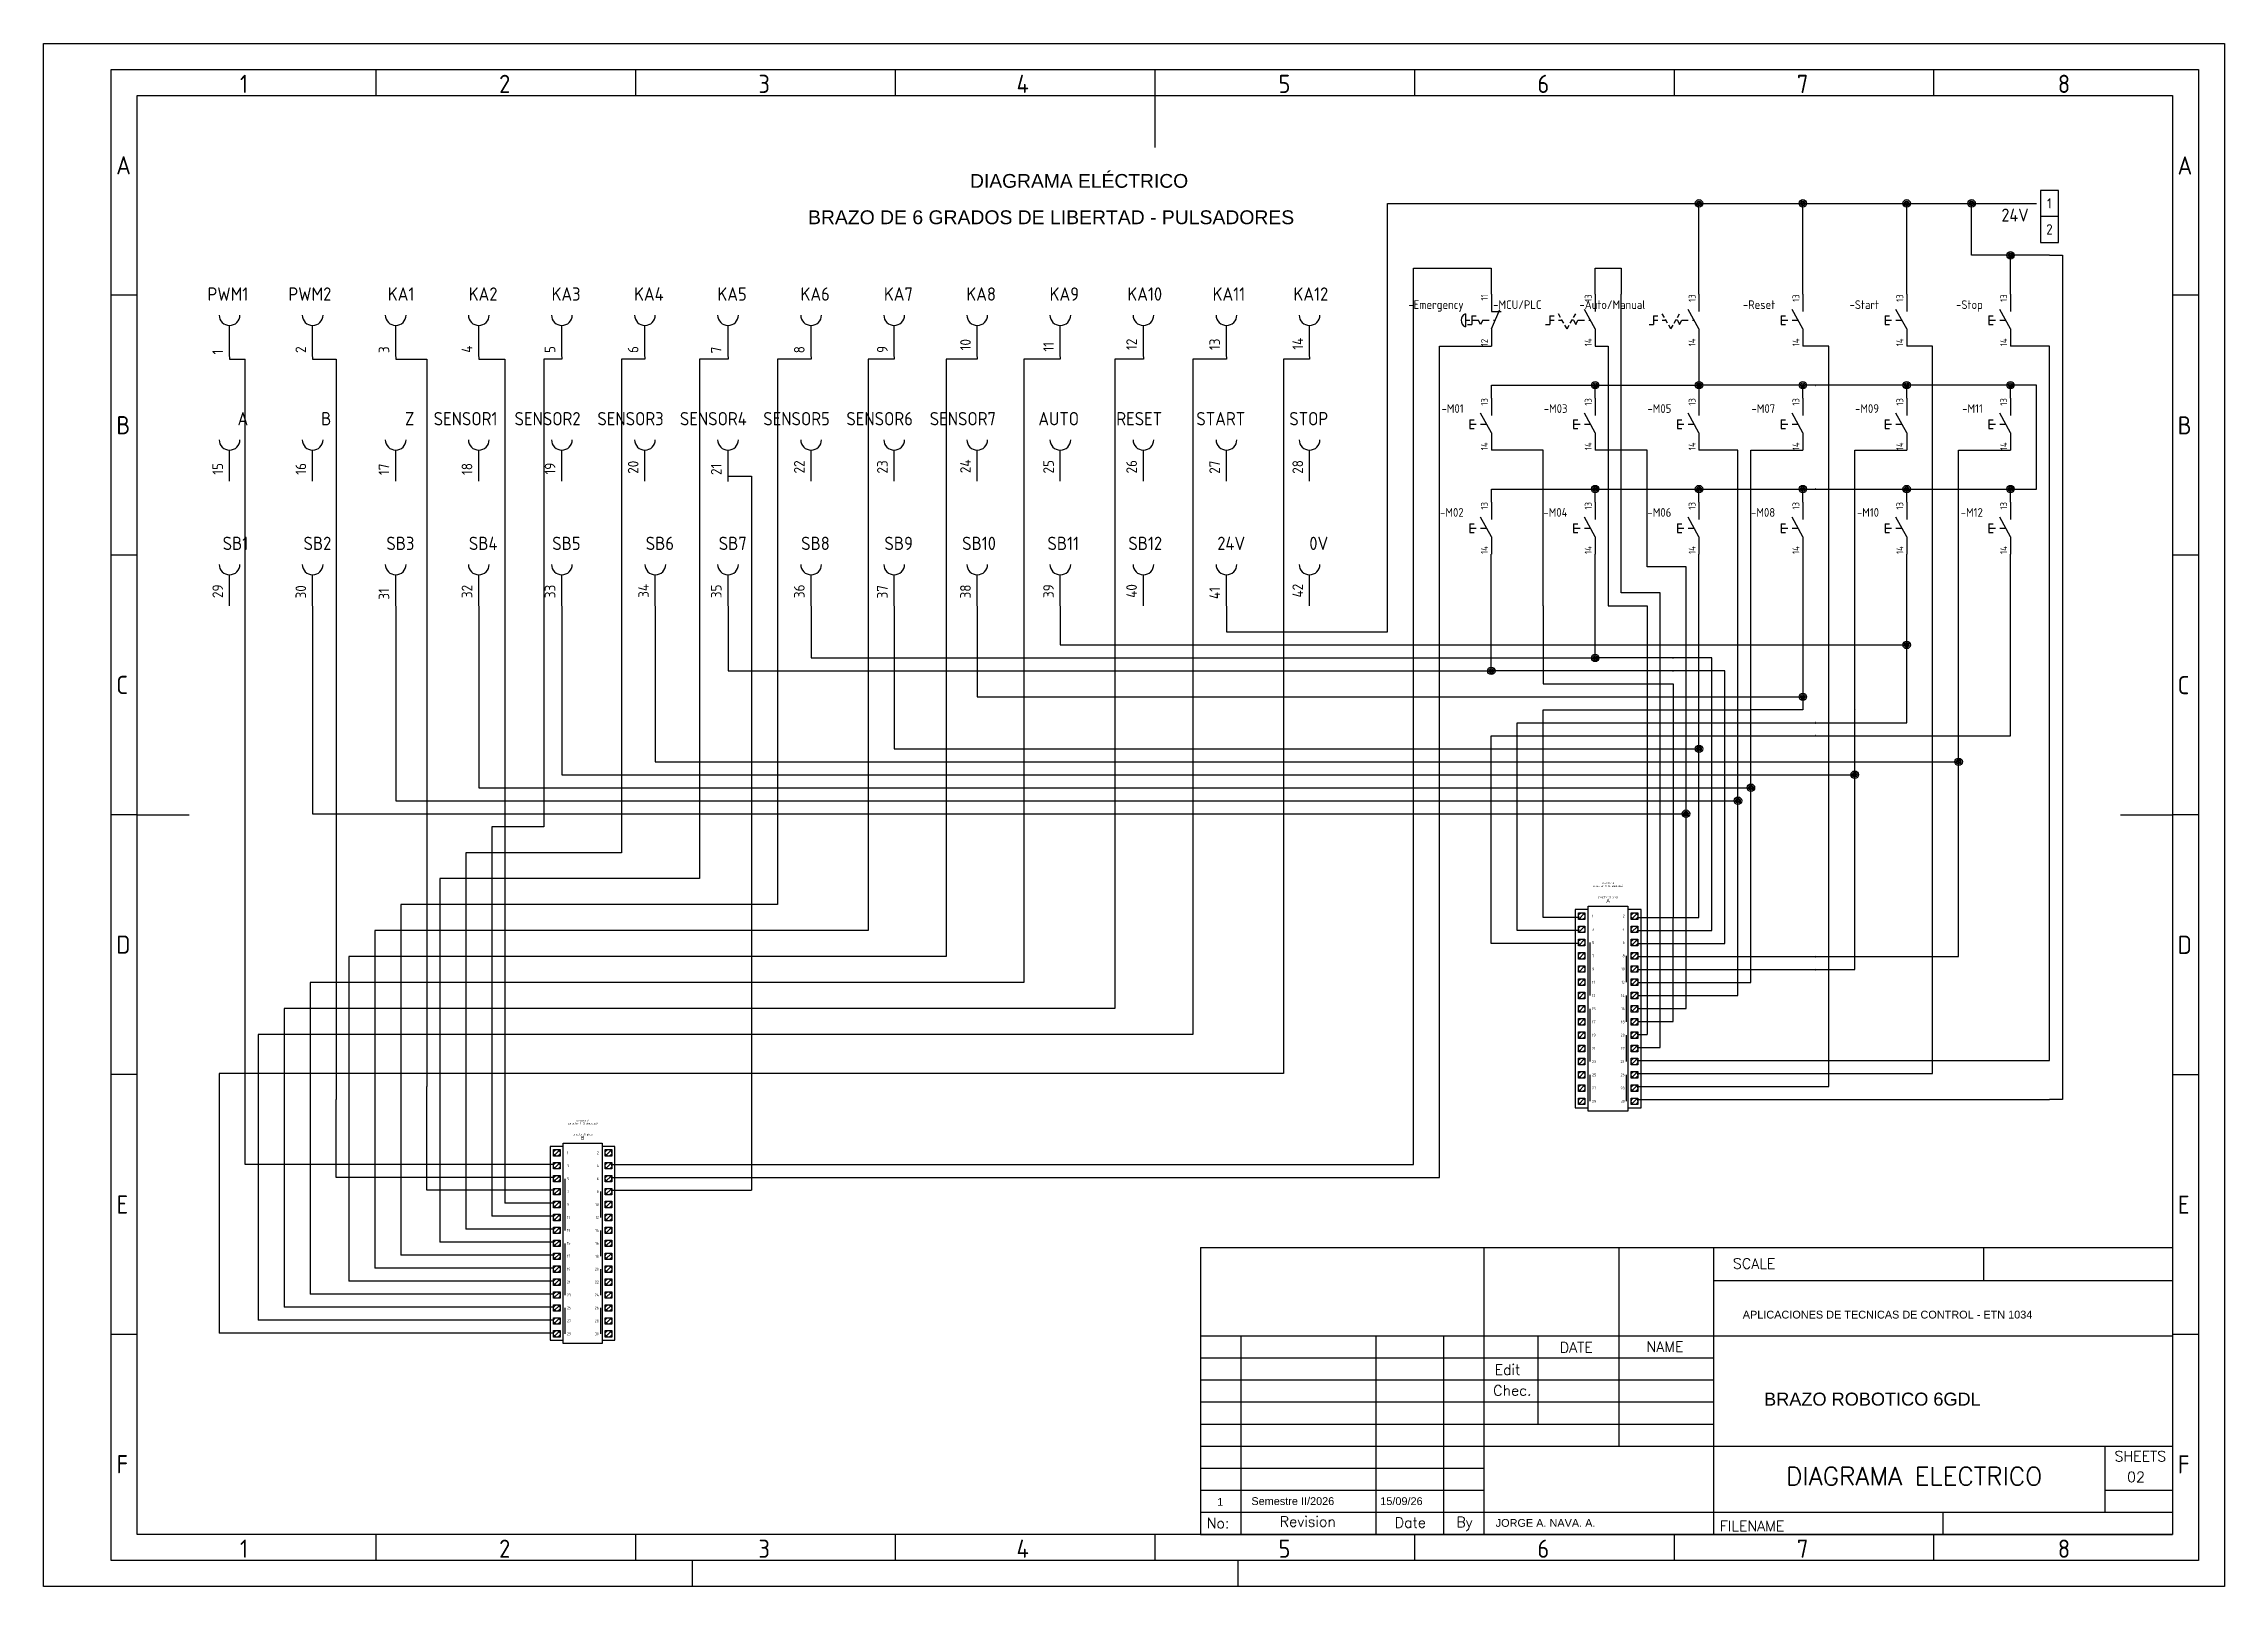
# Model space of a CAD drawing. Header units: millimetres. Extents: x 2847 to 3267, y 1415 to 1712.
import ezdxf
from ezdxf.enums import TextEntityAlignment as Align

# ---------------------------------------------------------------- set-up
doc = ezdxf.new("R2010")
doc.units = ezdxf.units.MM
for name, color, linetype in [('025', 1, 'Continuous'), ('035', 5, 'Continuous'), ('07', 7, 'Continuous'), ('DESC', 7, 'Continuous'), ('MISC', 4, 'Continuous'), ('PDF_Texto', 7, 'Continuous'), ('SYMS', 7, 'Continuous'), ('TAGS', 4, 'Continuous'), ('TERMS', 3, 'Continuous'), ('WIRES', 7, 'Continuous')]:
    doc.layers.add(name, color=color, linetype=linetype)
doc.styles.add('ISO Proportional', font='isocp.shx')
doc.styles.add('PDF F2', font='arial.ttf')
doc.styles.get("Standard").update_dxf_attribs({"font": 'arial.ttf'})
doc.styles.add('WD', font='romans.shx')
doc.styles.add('WD_IEC', font='ISOCP2.shx', dxfattribs={"width": 0.9, "height": 4})

msp = doc.modelspace()

# ---------------------------------------------------------------- texts
at = {"attachment_point": 1}
for s, width, heights, insert, char_height in [('APLICACIONES DE TECNICAS DE CONTROL - ETN 1034', 71.879, [0], (3173.92, 1468.08), 1.5), ('\\P\\P      BRAZO ROBOTICO 6GDL', 81.7247, [16.59], (3172.21, 1460.65), 2.5), ('Semestre II/2026', 23.0957, [0], (3079.29, 1432.18), 1.5), ('15/09/26', 13.0311, [0], (3104.11, 1432.17), 1.5), ('1', 13.0311, [0], (3072.71, 1432.02), 1.5), ('JORGE A. NAVA. A.', 27.914, [2.3], (3126.34, 1427.98), 1.5)]:
    msp.add_mtext_dynamic_manual_height_columns(s, width=width, gutter_width=12.5, heights=heights, dxfattribs=dict(at, insert=insert, char_height=char_height))
at = {"layer": 'PDF_Texto', "insert": (3025.1, 1685.57), "char_height": 2.6532, "attachment_point": 4, "style": 'PDF F2'}
msp.add_mtext('DIAGRAMA ELÉCTRICO', dxfattribs=at)
at = {"layer": 'PDF_Texto', "insert": (2993.9, 1678.57), "char_height": 2.6687, "width": 103.3402, "attachment_point": 4, "style": 'PDF F2'}
msp.add_mtext('BRAZO DE 6 GRADOS DE LIBERTAD - PULSADORES', dxfattribs=at)

# ---------------------------------------------------------------- blocks, each defined once
blk = doc.blocks.new('IEC_border_a3')
at = {"layer": '035'}
for p, q in [((64, 292), (64, 287)), ((114, 292), (114, 287)), ((164, 292), (164, 287)), ((214, 292), (214, 287)), ((264, 292), (264, 287)), ((314, 292), (314, 287)), ((364, 292), (364, 287)), ((17.97, 248.58), (12.98, 248.58)), ((414.97, 248.54), (409.98, 248.54)), ((17.98, 198.54), (13, 198.54)), ((414.98, 198.5), (410, 198.5)), ((17.98, 148.54), (13, 148.54)), ((414.98, 148.5), (410, 148.5)), ((17.98, 98.54), (13, 98.54)), ((414.98, 98.5), (410, 98.5)), ((18, 48.5), (13.02, 48.5)), ((415, 48.46), (410.02, 48.46)), ((64, 10), (64, 5)), ((114, 10), (114, 5)), ((164, 10), (164, 5)), ((214, 10), (214, 5)), ((264, 10), (264, 5)), ((314, 10), (314, 5)), ((364, 10), (364, 5)), ((125, 0), (125, 5)), ((230, 5), (230, 0))]:
    blk.add_line(p, q, dxfattribs=at)
for points in [[(0, 297), (420, 297), (420, 0), (0, 0)], [(18, 287), (410, 287), (410, 10), (18, 10)]]:
    blk.add_lwpolyline(points, close=True, dxfattribs=at)
at = {"layer": '07'}
for p, q in [((214, 287), (214, 277)), ((18, 148.5), (28, 148.5)), ((400, 148.5), (410, 148.5))]:
    blk.add_line(p, q, dxfattribs=at)
blk.add_lwpolyline([(13, 292), (415, 292), (415, 5), (13, 5)], close=True, dxfattribs=at)
at = {"layer": '035', "style": 'ISO Proportional'}
for s, p in [('1', (37.81, 287.5)), ('2', (87.73, 287.5)), ('3', (137.68, 287.5)), ('4', (187.38, 287.5)), ('5', (237.84, 287.5)), ('6', (287.69, 287.5)), ('7', (337.67, 287.5)), ('8', (387.92, 287.5)), ('A', (13.98, 271.83)), ('A', (410.98, 271.79)), ('B', (14, 221.79)), ('B', (411, 221.75)), ('C', (14, 171.79)), ('C', (411, 171.75)), ('D', (14, 121.79)), ('D', (411, 121.75)), ('E', (14.02, 71.75)), ('E', (411.02, 71.72)), ('F', (14.02, 21.75)), ('F', (411.02, 21.72)), ('1', (37.81, 5.5)), ('2', (87.73, 5.5)), ('3', (137.68, 5.5)), ('4', (187.38, 5.5)), ('5', (237.84, 5.5)), ('6', (287.69, 5.5)), ('7', (337.67, 5.5)), ('8', (387.92, 5.5))]:
    blk.add_text(s, height=3.5, dxfattribs=at).set_placement(p)
blk = doc.blocks.new('IEC_tblock_a3')
at = {"layer": '035'}
for p, q in [((-106.6, 55.25), (-106.6, 17)), ((-36.4, 55.25), (-36.4, 48.88)), ((-88.4, 48.88), (0, 48.88)), ((-179.4, 38.25), (-179.4, 0)), ((-153.4, 38.25), (-153.4, 0)), ((-140.4, 38.25), (-140.4, 0)), ((-122.2, 38.25), (-122.2, 21.25)), ((-187.2, 34), (-88.4, 34)), ((-187.2, 29.75), (-88.4, 29.75)), ((-187.2, 25.5), (-88.4, 25.5)), ((-187.2, 21.25), (-88.4, 21.25)), ((-187.2, 17), (-132.6, 17)), ((-187.2, 12.75), (-132.6, 12.75)), ((-187.2, 8.5), (-132.6, 8.5)), ((-13, 8.5), (0, 8.5)), ((-187.2, 4.25), (0, 4.25)), ((-44.2, 4.25), (-44.2, 0))]:
    blk.add_line(p, q, dxfattribs=at)
at = {"layer": '07'}
for p, q in [((-187.2, 55.25), (-187.2, 0)), ((-187.2, 55.25), (0, 55.25)), ((-132.6, 55.25), (-132.6, 0)), ((-88.4, 55.25), (-88.4, 0)), ((0, 55.25), (0, 0)), ((-187.2, 38.25), (0, 38.25)), ((-132.6, 17), (0, 17)), ((-13, 17), (-13, 4.25)), ((-187.2, 0), (0, 0))]:
    blk.add_line(p, q, dxfattribs=at)
at = {"style": 'WD'}
for tag, p in [('SCALE', (-69.88, 51.07)), ('SH', (-8.74, 10.06)), ('FILENAME', (-68.15, 0.8))]:
    blk.add_attdef(tag, p, '', height=2, dxfattribs=at)
for tag, height, p in [('PROJDESC', 5, (-45.9, 29.2)), ('EDDATE', 2, (-114.97, 30.8)), ('EDBY', 2, (-98.02, 30.86)), ('CKDATE', 2, (-114.85, 26.58)), ('CKBY', 2, (-97.88, 26.3)), ('DWGDESC', 5, (-44.85, 19.72)), ('DWGNO', 3.5, (-48.54, 9.46))]:
    blk.add_attdef(tag, text='', height=height, dxfattribs=at).set_placement(p, align=Align.CENTER)
at = {"style": 'WD', "flags": 1}
blk.add_attdef('WD_TB', (-120.95, 11.91), '', height=2, dxfattribs=at)
at = {"layer": '025', "style": 'WD'}
for s, p in [('SCALE', (-80.57, 51.13)), ('NAME', (-97.74, 35.14)), ('No:', (-183.81, 1.19)), ('Revision', (-166.53, 1.47)), ('Date', (-146.79, 1.28)), ('By', (-136.33, 1.37))]:
    blk.add_text(s, height=2, dxfattribs=at).set_placement(p, align=Align.CENTER)
for s, p in [('DATE', (-118, 35)), ('Edit', (-130.55, 30.72)), ('Chec.', (-130.82, 26.72)), ('SHEETS', (-11.17, 14.05)), ('FILENAME', (-87.18, 0.61))]:
    blk.add_text(s, height=2, dxfattribs=at).set_placement(p)
blk = doc.blocks.new('PLCIO80MF1-130AA')
for p, q in [((116, 20), (-4, 20)), ((-4, 20), (-4, 12)), ((-2, 18), (2, 18)), ((-2, 14), (-2, 18)), ((2, 14), (-2, 14)), ((-1.4, 17.4), (1.4, 14.6)), ((2, 18), (2, 14)), ((6, 18), (10, 18)), ((6, 14), (6, 18)), ((10, 14), (6, 14)), ((6.6, 17.4), (9.4, 14.6)), ((10, 18), (10, 14)), ((14, 18), (18, 18)), ((14, 14), (14, 18)), ((18, 14), (14, 14)), ((14.6, 17.4), (17.4, 14.6)), ((18, 18), (18, 14)), ((22, 18), (26, 18)), ((22, 18), (26, 18)), ((22, 14), (22, 18)), ((22, 14), (22, 18)), ((26, 14), (22, 14)), ((26, 14), (22, 14)), ((22.6, 17.4), (25.4, 14.6)), ((26, 18), (26, 14)), ((26, 18), (26, 14)), ((30, 18), (34, 18)), ((30, 14), (30, 18)), ((34, 14), (30, 14)), ((30.6, 17.4), (33.4, 14.6)), ((34, 18), (34, 14)), ((38, 18), (42, 18)), ((38, 14), (38, 18)), ((42, 14), (38, 14)), ((38.6, 17.4), (41.4, 14.6)), ((42, 18), (42, 14)), ((46, 18), (50, 18)), ((46, 14), (46, 18)), ((50, 14), (46, 14)), ((46.6, 17.4), (49.4, 14.6)), ((50, 18), (50, 14)), ((54, 18), (58, 18)), ((54, 14), (54, 18)), ((58, 14), (54, 14)), ((54.6, 17.4), (57.4, 14.6)), ((58, 18), (58, 14)), ((62, 18), (66, 18)), ((62, 14), (62, 18)), ((66, 14), (62, 14)), ((62.6, 17.4), (65.4, 14.6)), ((66, 18), (66, 14)), ((70, 18), (74, 18)), ((70, 14), (70, 18)), ((74, 14), (70, 14)), ((70.6, 17.4), (73.4, 14.6)), ((74, 18), (74, 14)), ((78, 18), (82, 18)), ((78, 14), (78, 18)), ((82, 14), (78, 14)), ((78.6, 17.4), (81.4, 14.6)), ((82, 18), (82, 14)), ((86, 18), (90, 18)), ((86, 14), (86, 18)), ((90, 14), (86, 14)), ((86.6, 17.4), (89.4, 14.6)), ((90, 18), (90, 14)), ((94, 18), (98, 18)), ((94, 18), (98, 18)), ((94, 14), (94, 18)), ((94, 14), (94, 18)), ((98, 14), (94, 14)), ((98, 14), (94, 14)), ((94.6, 17.4), (97.4, 14.6)), ((98, 18), (98, 14)), ((98, 18), (98, 14)), ((102, 14), (102, 18)), ((102, 14), (102, 18)), ((102, 18), (106, 18)), ((102, 18), (106, 18)), ((106, 14), (102, 14)), ((106, 14), (102, 14)), ((102.6, 17.4), (105.4, 14.6)), ((106, 18), (106, 14)), ((106, 18), (106, 14)), ((110, 14), (110, 18)), ((110, 14), (110, 18)), ((110, 18), (114, 18)), ((110, 18), (114, 18)), ((114, 14), (110, 14)), ((114, 14), (110, 14)), ((110.6, 17.4), (113.4, 14.6)), ((114, 18), (114, 14)), ((114, 18), (114, 14)), ((116, 12), (116, 20)), ((-6, 12), (118, 12)), ((-6, -12), (-6, 12)), ((24, 11), (40, 11)), ((48, 11), (64, 11)), ((72, 11), (88, 11)), ((96, 11), (112, 11)), ((118, 12), (118, -12)), ((-4, -12), (-6, -12)), ((116, -12), (-4, -12)), ((-4, -12), (-4, -20)), ((16, -11), (48, -11)), ((56, -11), (88, -11)), ((96, -11), (112, -11)), ((116, -20), (116, -12)), ((118, -12), (116, -12)), ((-4, -20), (116, -20)), ((-2, -18), (-2, -14)), ((-2, -14), (2, -14)), ((2, -18), (-2, -18)), ((-1.4, -14.6), (1.4, -17.4)), ((2, -14), (2, -18)), ((6, -18), (6, -14)), ((6, -18), (6, -14)), ((6, -14), (10, -14)), ((6, -14), (10, -14)), ((10, -18), (6, -18)), ((10, -18), (6, -18)), ((6.6, -14.6), (9.4, -17.4)), ((10, -14), (10, -18)), ((10, -14), (10, -18)), ((14, -18), (14, -14)), ((14, -18), (14, -14)), ((14, -14), (18, -14)), ((14, -14), (18, -14)), ((18, -18), (14, -18)), ((18, -18), (14, -18)), ((14.6, -14.6), (17.4, -17.4)), ((18, -14), (18, -18)), ((18, -14), (18, -18)), ((22, -18), (22, -14)), ((22, -18), (22, -14)), ((22, -14), (26, -14)), ((22, -14), (26, -14)), ((26, -18), (22, -18)), ((26, -18), (22, -18)), ((22.6, -14.6), (25.4, -17.4)), ((26, -14), (26, -18)), ((26, -14), (26, -18)), ((30, -18), (30, -14)), ((30, -18), (30, -14)), ((30, -14), (34, -14)), ((30, -14), (34, -14)), ((34, -18), (30, -18)), ((34, -18), (30, -18)), ((30.6, -14.6), (33.4, -17.4)), ((34, -14), (34, -18)), ((34, -14), (34, -18)), ((38, -18), (38, -14)), ((38, -18), (38, -14)), ((38, -14), (42, -14)), ((38, -14), (42, -14)), ((42, -18), (38, -18)), ((42, -18), (38, -18)), ((38.6, -14.6), (41.4, -17.4)), ((42, -14), (42, -18)), ((42, -14), (42, -18)), ((46, -18), (46, -14)), ((46, -18), (46, -14)), ((46, -14), (50, -14)), ((46, -14), (50, -14)), ((50, -18), (46, -18)), ((50, -18), (46, -18)), ((46.6, -14.6), (49.4, -17.4)), ((50, -14), (50, -18)), ((50, -14), (50, -18)), ((54, -18), (54, -14)), ((54, -18), (54, -14)), ((54, -14), (58, -14)), ((54, -14), (58, -14)), ((58, -18), (54, -18)), ((58, -18), (54, -18)), ((54.6, -14.6), (57.4, -17.4)), ((58, -14), (58, -18)), ((58, -14), (58, -18)), ((62, -18), (62, -14)), ((62, -18), (62, -14)), ((62, -14), (66, -14)), ((62, -14), (66, -14)), ((66, -18), (62, -18)), ((66, -18), (62, -18)), ((62.6, -14.6), (65.4, -17.4)), ((66, -14), (66, -18)), ((66, -14), (66, -18)), ((70, -18), (70, -14)), ((70, -18), (70, -14)), ((70, -14), (74, -14)), ((70, -14), (74, -14)), ((74, -18), (70, -18)), ((74, -18), (70, -18)), ((70.6, -14.6), (73.4, -17.4)), ((74, -14), (74, -18)), ((74, -14), (74, -18)), ((78, -18), (78, -14)), ((78, -18), (78, -14)), ((78, -14), (82, -14)), ((78, -14), (82, -14)), ((82, -18), (78, -18)), ((82, -18), (78, -18)), ((78.6, -14.6), (81.4, -17.4)), ((82, -14), (82, -18)), ((82, -14), (82, -18)), ((86, -18), (86, -14)), ((86, -18), (86, -14)), ((86, -14), (90, -14)), ((86, -14), (90, -14)), ((90, -18), (86, -18)), ((90, -18), (86, -18)), ((86.6, -14.6), (89.4, -17.4)), ((90, -14), (90, -18)), ((90, -14), (90, -18)), ((94, -18), (94, -14)), ((94, -18), (94, -14)), ((94, -14), (98, -14)), ((94, -14), (98, -14)), ((98, -18), (94, -18)), ((98, -18), (94, -18)), ((94.6, -14.6), (97.4, -17.4)), ((98, -14), (98, -18)), ((98, -14), (98, -18)), ((102, -18), (102, -14)), ((102, -18), (102, -14)), ((102, -14), (106, -14)), ((102, -14), (106, -14)), ((106, -18), (102, -18)), ((106, -18), (102, -18)), ((102.6, -14.6), (105.4, -17.4)), ((106, -14), (106, -18)), ((106, -14), (106, -18)), ((110, -14), (114, -14)), ((110, -14), (114, -14)), ((110, -18), (110, -14)), ((110, -18), (110, -14)), ((114, -18), (110, -18)), ((114, -18), (110, -18)), ((110.6, -14.6), (113.4, -17.4)), ((114, -14), (114, -18)), ((114, -14), (114, -18))]:
    blk.add_line(p, q)
for centre in [(0, 16), (8, 16), (16, 16), (24, 16), (32, 16), (40, 16), (48, 16), (56, 16), (64, 16), (72, 16), (80, 16), (88, 16), (96, 16), (104, 16), (112, 16), (0, -16), (8, -16), (16, -16), (24, -16), (32, -16), (40, -16), (48, -16), (56, -16), (64, -16), (72, -16), (80, -16), (88, -16), (96, -16), (104, -16), (112, -16)]:
    blk.add_circle(centre, 2)
at = {"style": 'WD_IEC'}
for tag, p, height, width in [('DESCA19', (23.3, 32), 2, 0.9), ('DESCB19', (26.7, 32), 2, 0.9), ('DESCA21', (39.3, 32), 2, 0.9), ('DESCB21', (42.7, 32), 2, 0.9), ('DESCA22', (47.3, 32), 2, 0.9), ('DESCB22', (50.7, 32), 2, 0.9), ('DESCA24', (63.3, 32), 2, 0.9), ('DESCB24', (66.7, 32), 2, 0.9), ('DESCA25', (71.3, 32), 2, 0.9), ('DESCB25', (74.7, 32), 2, 0.9), ('DESCA27', (87.3, 32), 2, 0.9), ('DESCB27', (90.7, 32), 2, 0.9), ('DESCA28', (95.3, 32), 2, 0.9), ('DESCB28', (98.7, 32), 2, 0.9), ('DESCA30', (111.3, 32), 2, 0.9), ('DESCB30', (114.7, 32), 2, 0.9), ('WDTAGALT', (-25, -6), 2.5, 0.8)]:
    blk.add_attdef(tag, p, '', height=height, rotation=90, dxfattribs=dict(at, width=width))
at = {"style": 'WD_IEC', "flags": 1}
for tag, p in [('X2TERM16', (0, 18)), ('X2TERM17', (8, 18)), ('X2TERM18', (16, 18)), ('X2TERM19', (24, 18)), ('X2TERM20', (32, 18)), ('X2TERM21', (40, 18)), ('X2TERM22', (48, 18)), ('X2TERM23', (56, 18)), ('X2TERM24', (64, 18)), ('X2TERM25', (72, 18)), ('X2TERM26', (80, 18)), ('X2TERM27', (88, 18)), ('X2TERM28', (96, 18)), ('X2TERM29', (104, 18)), ('X2TERM30', (112, 18)), ('X8TERM01', (0, -18)), ('X8TERM02', (8, -18)), ('X8TERM03', (16, -18)), ('X8TERM04', (24, -18)), ('X8TERM05', (32, -18)), ('X8TERM06', (40, -18)), ('X8TERM07', (48, -18)), ('X8TERM08', (56, -18)), ('X8TERM09', (64, -18)), ('X8TERM10', (72, -18)), ('X8TERM11', (80, -18)), ('X8TERM12', (88, -18)), ('X8TERM13', (96, -18)), ('X8TERM14', (104, -18)), ('X8TERM15', (112, -18))]:
    blk.add_attdef(tag, p, '', height=0.25, rotation=90, dxfattribs=at)
at = {"style": 'WD_IEC', "width": 0.9}
for tag, p in [('TERM16', (1, 18.6)), ('TERM17', (9, 18.6)), ('TERM18', (17, 18.6)), ('TERM19', (25, 18.6)), ('TERM20', (33, 18.6)), ('TERM21', (41, 18.6)), ('TERM22', (49, 18.6)), ('TERM23', (57, 18.6)), ('TERM24', (65, 18.6)), ('TERM25', (73, 18.6)), ('TERM26', (81, 18.6)), ('TERM27', (89, 18.6)), ('TERM28', (97, 18.6)), ('TERM29', (105, 18.6)), ('TERM30', (113, 18.6))]:
    blk.add_attdef(tag, text='', height=2, rotation=90, dxfattribs=at).set_placement(p, align=Align.TOP_LEFT)
at = {"style": 'WD_IEC'}
for tag, height, width, p in [('INST', 2.5, 0.8, (-28.1, 0)), ('LOC', 2.5, 0.8, (-21.4, 0)), ('MFG', 1.25, 0.8, (-19.4, 0)), ('CAT', 1.25, 0.9, (-17.6, 0)), ('DESC', 1.25, 0.8, (-10.8, 0))]:
    blk.add_attdef(tag, text='', height=height, rotation=90, dxfattribs=dict(at, width=width)).set_placement(p, align=Align.CENTER)
at = {"linetype": 'Continuous', "style": 'WD_IEC', "flags": 9}
for tag, p in [('ASSYCODE', (-19.5, 3.7)), ('FAMILY', (-19.1, 3.7))]:
    blk.add_attdef(tag, text='', height=0.16, rotation=90, dxfattribs=at).set_placement(p, align=Align.CENTER)
at = {"style": 'WD_IEC'}
for tag, height, p in [('LINE1', 1.75, (-15.4, 0)), ('LINE2', 1.75, (-12.9, 0)), ('TAG1', 2.5, (-8, 0))]:
    blk.add_attdef(tag, text='', height=height, rotation=90, dxfattribs=at).set_placement(p, align=Align.CENTER)
for tag, width, p in [('TERMDESC16', 0.9, (0, 10)), ('TERMDESC17', 0.9, (8, 10)), ('TERMDESC18', 0.9, (16, 10)), ('TAGA19', 0.9, (24, 10)), ('TERMDESC20', 0.9, (32, 10)), ('TAGA21', 0.8, (40, 10)), ('TAGA22', 0.9, (48, 10)), ('TERMDESC23', 0.9, (56, 10)), ('TAGA24', 0.9, (64, 10)), ('TAGA25', 0.9, (72, 10)), ('TERMDESC26', 0.9, (80, 10)), ('TAGA27', 0.9, (88, 10)), ('TAGA28', 0.9, (96, 10)), ('TERMDESC29', 0.9, (104, 10)), ('TAGA30', 0.9, (112, 10))]:
    blk.add_attdef(tag, text='', height=1.75, rotation=90, dxfattribs=dict(at, width=width)).set_placement(p, align=Align.MIDDLE_RIGHT)
for tag, width, p in [('TERMDESC01', 0.9, (0, -9.7)), ('TERMDESC02', 0.9, (8, -9.7)), ('TERMDESC05', 0.9, (32, -9.7)), ('TERMDESC10', 0.9, (72, -9.7)), ('TERMDESC14', 0.9, (104, -9.7)), ('TAGA03', 0.9, (16, -9.7)), ('TAGA04', 0.9, (24, -9.7)), ('TAGA06', 0.9, (40, -9.7)), ('TAGA07', 0.8, (48, -9.7)), ('TAGA08', 0.9, (56, -9.7)), ('TAGA09', 0.9, (64, -9.7)), ('TAGA11', 0.9, (80, -9.7)), ('TAGA11', 0.9, (80, -9.7)), ('TAGA12', 0.9, (88, -9.7)), ('TAGA13', 0.9, (96, -9.7)), ('TAGA15', 0.9, (112, -9.7))]:
    blk.add_attdef(tag, text='', height=1.75, rotation=90, dxfattribs=dict(at, width=width)).set_placement(p, align=Align.MIDDLE_LEFT)
at = {"style": 'WD_IEC', "width": 0.9}
for tag, p in [('TERM01', (1, -18.5)), ('TERM02', (9, -18.5)), ('TERM03', (17, -18.5)), ('TERM04', (25, -18.5)), ('TERM05', (33, -18.5)), ('TERM06', (41, -18.5)), ('TERM07', (49, -18.5)), ('TERM08', (57, -18.5)), ('TERM09', (65, -18.5)), ('TERM10', (73, -18.5)), ('TERM11', (81, -18.5)), ('TERM12', (89, -18.5)), ('TERM13', (97, -18.5)), ('TERM14', (105, -18.5)), ('TERM15', (113, -18.5))]:
    blk.add_attdef(tag, text='', height=2, rotation=90, dxfattribs=at).set_placement(p, align=Align.TOP_RIGHT)
for tag, p in [('DESCA03', (15.3, -32)), ('DESCB03', (18.7, -32)), ('DESCA04', (23.3, -32)), ('DESCB04', (26.7, -32)), ('DESCA06', (39.3, -32)), ('DESCB06', (42.7, -32)), ('DESCA07', (47.3, -32)), ('DESCB07', (50.7, -32)), ('DESCA08', (55.3, -32)), ('DESCB08', (58.7, -32)), ('DESCA09', (63.3, -32)), ('DESCB09', (66.7, -32)), ('DESCA11', (79.3, -32)), ('DESCB11', (82.7, -32)), ('DESCA12', (87.3, -32)), ('DESCB12', (90.7, -32)), ('DESCA13', (95.3, -32)), ('DESCB13', (98.7, -32)), ('DESCA15', (111.3, -32)), ('DESCB15', (114.7, -32))]:
    blk.add_attdef(tag, text='', height=2, rotation=90, dxfattribs=at).set_placement(p, align=Align.RIGHT)
blk = doc.blocks.new('VC01_J')
blk.add_line((0, -5), (0, -1.25))
blk.add_arc((0, 0), 1.25, 180, 0)
at = {"style": 'WD_IEC'}
for tag, p in [('INST', (-5.25, 8)), ('LOC', (-5.25, 5)), ('TAG1', (-5.25, 2)), ('DESC1', (-5.25, -5.1)), ('DESC2', (-5.25, -8.1)), ('DESC3', (-5.25, -11.1))]:
    blk.add_attdef(tag, text='', height=2.5, dxfattribs=at).set_placement(p, align=Align.RIGHT)
at = {"style": 'WD_IEC', "flags": 1}
for tag, p, height in [('MFG', (2.75, 4), 1.5), ('CAT', (2.75, 1.5), 1.5), ('X4LINK', (-1.88, 0), 0.32), ('X1LINK', (1.88, 0), 0.32), ('ASSYCODE', (2.75, -2.75), 1), ('X8TERM01', (0, -5), 0.32), ('X8TERMDESC01', (0, -5.52), 0.32), ('FAMILY', (2.75, -4.25), 1), ('CATDESC', (2.75, -5.75), 1)]:
    blk.add_attdef(tag, p, '', height=height, dxfattribs=at)
at = {"style": 'WD_IEC'}
blk.add_attdef('TERM01', (-1, -5), '', height=2, rotation=90, dxfattribs=at)
blk = doc.blocks.new('VC02_J')
blk.add_line((0, -5), (0, -1.25))
blk.add_arc((0, 0), 1.25, 180, 0)
at = {"style": 'WD_IEC'}
for tag, p in [('INST', (-5.25, 8)), ('LOC', (-5.25, 5)), ('TAG2', (-5.25, 2)), ('DESC1', (-5.25, -5.1)), ('DESC2', (-5.25, -8.1)), ('DESC3', (-5.25, -11.1))]:
    blk.add_attdef(tag, text='', height=2.5, dxfattribs=at).set_placement(p, align=Align.RIGHT)
blk.add_attdef('TERM01', (-1, -5), '', height=2, rotation=90, dxfattribs=at)
at = {"style": 'WD_IEC', "flags": 1}
for tag, p, height in [('X4LINK', (-1.88, 0), 0.32), ('X1LINK', (1.88, 0), 0.32), ('X8TERM01', (0, -5), 0.32), ('X8TERMDESC01', (0, -5.52), 0.32), ('FAMILY', (2.75, -4.25), 1)]:
    blk.add_attdef(tag, p, '', height=height, dxfattribs=at)
blk = doc.blocks.new('VPB12MTL')
for p, q in [((0, 7.5), (0, 2.5)), ((-7.5, 1.88), (-7.5, -1.88)), ((-7.5, 0), (-6.25, 0)), ((-5.62, 1.25), (-4.38, 1.25)), ((-5.62, 1.25), (-5.62, -1.25)), ((-5.62, 0), (-3.75, 0)), ((-3.12, -1.25), (-3.75, 0)), ((-2.5, 0), (-3.12, -1.25)), ((-2.5, 0), (-0.62, 0)), ((0, -2.5), (2.5, 3.12)), ((0, 2.5), (2.87, 2.5)), ((0.62, 0), (1.11, 0)), ((-6.88, -1.25), (-5.62, -1.25)), ((0, -2.5), (0, -7.5))]:
    blk.add_line(p, q)
blk.add_arc((-6.72, 0), 2.03, 112.61986, 247.38014)
at = {"style": 'WD_IEC'}
for tag, p in [('INST', (-8, 10.25)), ('LOC', (-8, 6.75)), ('TAG1', (-8, 3.25)), ('DESC2', (-8, -13.85)), ('DESC1', (-8, -10.35)), ('DESC3', (-8, -17.35))]:
    blk.add_attdef(tag, text='', height=2.5, dxfattribs=at).set_placement(p, align=Align.RIGHT)
blk.add_attdef('TERM01', text='', height=2, rotation=90, dxfattribs=at).set_placement((-1, 7.5), align=Align.RIGHT)
at = {"style": 'WD_IEC', "flags": 1}
for tag, p, height in [('X2TERM01', (0, 7.5), 0.32), ('CONTACT', (0.5, 4.5), 1), ('X1LINK', (1.5, 0), 0.32), ('COMMON', (1.75, 3.25), 1), ('ASSYCODE', (1, -4), 1), ('FAMILY', (1, -5.5), 1), ('CATDESC', (1, -7), 1), ('X8TERM02', (0, -7.5), 0.32)]:
    blk.add_attdef(tag, p, '', height=height, dxfattribs=at)
at = {"style": 'WD_IEC', "flags": 9}
for tag, p in [('MFG', (-10.37, -0.24)), ('CAT', (-10.37, -2.74))]:
    blk.add_attdef(tag, text='', height=1.5, dxfattribs=at).set_placement(p, align=Align.RIGHT)
at = {"style": 'WD_IEC'}
blk.add_attdef('TERM02', (-1, -7.5), '', height=2, rotation=90, dxfattribs=at)
at = {"lineweight": 15, "style": 'WD_IEC'}
blk.add_attdef('XREF', text='', height=2.5, dxfattribs=at).set_placement((-8, -6.35), align=Align.RIGHT)
blk = doc.blocks.new('VSS112')
for p, q in [((0, 7.5), (0, 2.5)), ((-13.12, 1.25), (-11.88, 1.25)), ((-13.12, 1.25), (-13.12, -1.25)), ((-13.12, 0), (-11.88, 0)), ((-10, 0.75), (-10.62, 1.83)), ((-10.62, 0), (-9.57, 0)), ((-9.06, -0.88), (-9.69, 0.21)), ((-7.19, -0.88), (-6.56, 0.21)), ((-6.25, 0), (-6.68, 0)), ((-6.25, 0.75), (-5.62, 1.83)), ((-6.25, 0), (-5.62, -1.25)), ((-5.62, -1.25), (-5, 0)), ((-5, 0), (-3.12, 0)), ((0, -2.5), (-3.12, 3.12)), ((-1.88, 0), (-1.39, 0)), ((-14.38, -1.25), (-13.12, -1.25)), ((-8.12, -2.5), (-8.75, -1.42)), ((-8.12, -2.5), (-7.5, -1.42)), ((0, -2.5), (0, -7.5))]:
    blk.add_line(p, q)
at = {"style": 'WD_IEC'}
for tag, p in [('INST', (-15.5, 9.25)), ('LOC', (-15.5, 6.25)), ('TAG1', (-15.5, 3.25)), ('DESC2', (-15.5, -12.35)), ('DESC1', (-15.5, -9.35)), ('DESC3', (-15.5, -15.35))]:
    blk.add_attdef(tag, text='', height=2.5, dxfattribs=at).set_placement(p, align=Align.RIGHT)
at = {"style": 'WD_IEC', "flags": 8}
for tag, p in [('POS1', (-10.62, 3.5)), ('POS2', (-5.62, 3.5))]:
    blk.add_attdef(tag, text='', height=2, rotation=90, dxfattribs=at).set_placement(p, align=Align.MIDDLE_LEFT)
at = {"style": 'WD_IEC'}
blk.add_attdef('TERM01', text='', height=2, rotation=90, dxfattribs=at).set_placement((-1, 7.5), align=Align.RIGHT)
at = {"style": 'WD_IEC', "flags": 1}
for tag, p, height in [('X2TERM01', (0, 7.5), 0.32), ('X1LINK', (0, 0), 0.32), ('CONTACT', (0.5, 4.5), 1), ('COMMON', (1.75, 3.25), 1), ('X8TERM02', (0, -7.5), 0.32), ('ASSYCODE', (1, -9), 1), ('FAMILY', (1, -10.5), 1), ('CATDESC', (1, -12), 1)]:
    blk.add_attdef(tag, p, '', height=height, dxfattribs=at)
at = {"style": 'WD_IEC', "flags": 9}
for tag, p in [('MFG', (-16, -0.25)), ('CAT', (-16, -2.75))]:
    blk.add_attdef(tag, text='', height=1.5, dxfattribs=at).set_placement(p, align=Align.RIGHT)
at = {"style": 'WD_IEC'}
blk.add_attdef('TERM02', (-1, -7.5), '', height=2, rotation=90, dxfattribs=at)
at = {"lineweight": 15, "style": 'WD_IEC'}
blk.add_attdef('XREF', text='', height=2.5, dxfattribs=at).set_placement((-15.5, -6.35), align=Align.RIGHT)
blk.add_attdef('STATE', (1.25, -6.35), '', height=2.5, dxfattribs=at)
blk = doc.blocks.new('VPB11')
for p, q in [((0, 7.5), (0, 2.5)), ((-6.25, 1.25), (-6.25, -1.25)), ((-6.25, 1.25), (-5, 1.25)), ((-6.25, 0), (-4.375, 0)), ((0, -2.5), (-3.125, 3.125)), ((-3.125, 0), (-1.389, 0)), ((-6.25, -1.25), (-5, -1.25)), ((0, -2.5), (0, -7.5))]:
    blk.add_line(p, q)
at = {"style": 'WD_IEC'}
for tag, p in [('INST', (-8, 10.25)), ('LOC', (-8, 6.75)), ('TAG1', (-8, 3.25)), ('DESC2', (-8, -13.85)), ('DESC1', (-8, -10.35)), ('DESC3', (-8, -17.35))]:
    blk.add_attdef(tag, text='', height=2.5, dxfattribs=at).set_placement(p, align=Align.RIGHT)
blk.add_attdef('TERM01', text='', height=2, rotation=90, dxfattribs=at).set_placement((-1, 7.5), align=Align.RIGHT)
at = {"style": 'WD_IEC', "flags": 1}
for tag, p, height in [('X2TERM01', (0, 7.5), 0.32), ('X1LINK', (0, 0), 0.32), ('CONTACT', (0.5, 4.5), 1), ('COMMON', (1.75, 3.25), 1), ('ASSYCODE', (1, -4), 1), ('FAMILY', (1, -5.5), 1), ('CATDESC', (1, -7), 1), ('X8TERM02', (0, -7.5), 0.32)]:
    blk.add_attdef(tag, p, '', height=height, dxfattribs=at)
at = {"style": 'WD_IEC', "flags": 9}
for tag, p in [('MFG', (-8.5, -0.25)), ('CAT', (-8.5, -2.75))]:
    blk.add_attdef(tag, text='', height=1.5, dxfattribs=at).set_placement(p, align=Align.RIGHT)
at = {"style": 'WD_IEC'}
blk.add_attdef('TERM02', (-1, -7.5), '', height=2, rotation=90, dxfattribs=at)
at = {"lineweight": 15, "style": 'WD_IEC'}
blk.add_attdef('XREF', text='', height=2.5, dxfattribs=at).set_placement((-8, -6.35), align=Align.RIGHT)
blk = doc.blocks.new('WDDOT')
for radius in [0.72, 0.449, 0.223]:
    blk.add_circle((0, 0), radius)
blk = doc.blocks.new('VSP1001')
for p, q in [((1.75, 5), (-1.75, 5)), ((-1.75, 5), (-1.75, -5)), ((1.75, -5), (1.75, 5)), ((1.75, 0), (-1.75, 0)), ((-1.75, -5), (1.75, -5))]:
    blk.add_line(p, q)
at = {"linetype": 'Continuous', "style": 'WD_IEC', "width": 0.9, "flags": 8}
blk.add_attdef('TERMDESC01', (-1, 6), '', height=2, rotation=90, dxfattribs=at)
blk.add_attdef('X2WIRE01', text='', height=2, rotation=90, dxfattribs=at).set_placement((1, 6), align=Align.TOP_LEFT)
at = {"style": 'WD_IEC'}
for tag, p in [('INST', (-4, 5)), ('LOC', (-4, 2)), ('TAG1', (-4, -1)), ('DESC1', (-4, -4.1)), ('DESC2', (-4, -7.85)), ('DESC3', (-4, -11.6))]:
    blk.add_attdef(tag, text='', height=2.5, dxfattribs=at).set_placement(p, align=Align.RIGHT)
at = {"style": 'WD_IEC', "width": 0.9, "flags": 1}
for tag, p in [('ACE_FLAG', (-0.5, 4.5)), ('X2TERM01', (0, 5)), ('CAT', (-0.96, 0.48)), ('MFG', (-0.88, 1.65)), ('ASSYCODE', (-1.03, -0.58)), ('FAMILY', (-1.03, -1.66)), ('X8TERM02', (0, -5))]:
    blk.add_attdef(tag, p, '', height=0.25, dxfattribs=at)
at = {"style": 'WD_IEC'}
for tag, p in [('TERM01', (0, 2.5)), ('TERM02', (0, -2.5))]:
    blk.add_attdef(tag, text='', height=2, dxfattribs=at).set_placement(p, align=Align.MIDDLE_CENTER)
at = {"linetype": 'Continuous', "style": 'WD_IEC', "width": 0.9, "flags": 8}
blk.add_attdef('TERMDESC02', text='', height=2, rotation=90, dxfattribs=at).set_placement((-1, -6), align=Align.RIGHT)
blk.add_attdef('X8WIRE02', text='', height=2, rotation=90, dxfattribs=at).set_placement((1, -6), align=Align.TOP_RIGHT)

# ---------------------------------------------------------------- linework, layer by layer
at = {"layer": 'WIRES'}
for p, q in [((3105.49, 1598.76), (3105.49, 1681.26)), ((3105.49, 1681.26), (3165.49, 1681.26)), ((3165.49, 1663.76), (3165.49, 1681.26)), ((3165.49, 1681.26), (3230.49, 1681.26)), ((3185.49, 1663.76), (3185.49, 1681.26)), ((3205.49, 1663.76), (3205.49, 1681.26)), ((3217.99, 1671.26), (3217.99, 1681.26)), ((3110.49, 1596.31), (3110.49, 1668.76)), ((3110.49, 1668.76), (3125.49, 1668.76)), ((3125.49, 1668.76), (3125.49, 1663.76)), ((3145.5, 1663.76), (3145.5, 1668.76)), ((3145.5, 1668.76), (3150.49, 1668.76)), ((3150.49, 1668.76), (3150.49, 1663.76)), ((3232.99, 1671.26), (3217.99, 1671.26)), ((3225.49, 1663.76), (3225.49, 1671.26)), ((3232.99, 1671.26), (3235.49, 1671.26)), ((3235.49, 1671.26), (3235.49, 1508.76)), ((3150.49, 1606.26), (3150.49, 1663.76)), ((2882.49, 1651.71), (2882.49, 1651.26)), ((2882.49, 1651.26), (2885.49, 1651.26)), ((2885.49, 1506.26), (2885.49, 1651.26)), ((2898.49, 1651.71), (2898.49, 1651.26)), ((2898.49, 1651.26), (2902.99, 1651.26)), ((2902.99, 1651.26), (2902.99, 1563.81)), ((2914.49, 1651.71), (2914.49, 1651.26)), ((2914.49, 1651.26), (2920.49, 1651.26)), ((2920.49, 1651.26), (2920.49, 1566.31)), ((2930.49, 1651.71), (2930.49, 1651.26)), ((2930.49, 1651.26), (2935.49, 1651.26)), ((2935.49, 1651.26), (2935.49, 1568.81)), ((2946.49, 1651.26), (2942.99, 1651.26)), ((2942.99, 1651.26), (2942.99, 1568.81)), ((2946.49, 1651.71), (2946.49, 1651.26)), ((2962.49, 1651.26), (2957.99, 1651.26)), ((2957.99, 1651.26), (2957.99, 1571.31)), ((2962.49, 1651.71), (2962.49, 1651.26)), ((2978.49, 1651.26), (2972.99, 1651.26)), ((2972.99, 1651.26), (2972.99, 1573.81)), ((2978.49, 1651.71), (2978.49, 1651.26)), ((2994.49, 1651.26), (2987.99, 1651.26)), ((2987.99, 1651.26), (2987.99, 1591.31)), ((2994.49, 1651.71), (2994.49, 1651.26)), ((3010.49, 1651.26), (3005.49, 1651.26)), ((3005.49, 1651.26), (3005.49, 1593.81)), ((3010.49, 1651.71), (3010.49, 1651.26)), ((3026.49, 1651.26), (3020.49, 1651.26)), ((3020.49, 1651.26), (3020.49, 1593.81)), ((3026.49, 1651.71), (3026.49, 1651.26)), ((3042.49, 1651.26), (3035.49, 1651.26)), ((3035.49, 1651.26), (3035.49, 1593.81)), ((3042.49, 1651.71), (3042.49, 1651.26)), ((3058.49, 1651.26), (3052.99, 1651.26)), ((3052.99, 1651.26), (3052.99, 1576.31)), ((3058.49, 1651.71), (3058.49, 1651.26)), ((3074.49, 1651.26), (3067.99, 1651.26)), ((3067.99, 1651.26), (3067.99, 1596.31)), ((3074.49, 1651.71), (3074.49, 1651.26)), ((3090.49, 1651.26), (3085.49, 1651.26)), ((3085.49, 1651.26), (3085.49, 1598.81)), ((3090.49, 1651.71), (3090.49, 1651.26)), ((3115.49, 1596.31), (3115.49, 1653.76)), ((3115.49, 1653.76), (3120.49, 1653.76)), ((3120.49, 1653.76), (3125.5, 1653.76)), ((3145.5, 1653.76), (3147.99, 1653.76)), ((3147.99, 1653.76), (3147.99, 1646.31)), ((3165.49, 1653.76), (3165.49, 1643.76)), ((3186.74, 1653.76), (3185.49, 1653.76)), ((3187.99, 1653.76), (3186.74, 1653.76)), ((3190.49, 1653.76), (3187.99, 1653.76)), ((3190.49, 1646.31), (3190.49, 1653.76)), ((3207.99, 1653.76), (3205.49, 1653.76)), ((3210.49, 1653.76), (3207.99, 1653.76)), ((3210.49, 1646.31), (3210.49, 1653.76)), ((3229.24, 1653.76), (3225.49, 1653.76)), ((3232.99, 1653.76), (3229.24, 1653.76)), ((3232.99, 1516.26), (3232.99, 1653.76)), ((3125.5, 1643.76), (3125.5, 1646.26)), ((3125.5, 1646.26), (3165.49, 1646.26)), ((3145.5, 1643.76), (3145.5, 1646.26)), ((3147.99, 1646.21), (3147.99, 1633.81)), ((3225.49, 1646.26), (3165.49, 1646.26)), ((3185.49, 1643.76), (3185.49, 1646.26)), ((3190.49, 1626.31), (3190.49, 1646.21)), ((3205.49, 1643.76), (3205.49, 1646.26)), ((3210.49, 1626.31), (3210.49, 1646.21)), ((3225.49, 1643.76), (3225.49, 1646.26)), ((3230.49, 1646.26), (3225.49, 1646.26)), ((3230.49, 1626.26), (3230.49, 1646.26)), ((3130.49, 1633.76), (3125.5, 1633.76)), ((3135.49, 1633.76), (3130.49, 1633.76)), ((3135.49, 1626.31), (3135.49, 1633.76)), ((3150.49, 1633.76), (3145.5, 1633.76)), ((3147.99, 1633.71), (3147.99, 1626.31)), ((3155.49, 1633.76), (3150.49, 1633.76)), ((3155.49, 1626.31), (3155.49, 1633.76)), ((3169.24, 1633.76), (3165.49, 1633.76)), ((3172.99, 1633.76), (3169.24, 1633.76)), ((3172.99, 1626.31), (3172.99, 1633.76)), ((3175.49, 1626.31), (3175.49, 1633.76)), ((3175.49, 1633.76), (3180.49, 1633.76)), ((3180.49, 1633.76), (3185.49, 1633.76)), ((3195.49, 1626.31), (3195.49, 1633.76)), ((3195.49, 1633.76), (3200.49, 1633.76)), ((3200.49, 1633.76), (3205.49, 1633.76)), ((3215.49, 1626.31), (3215.49, 1633.76)), ((3215.49, 1633.76), (3220.49, 1633.76)), ((3220.49, 1633.76), (3225.49, 1633.76)), ((2978.49, 1627.71), (2978.49, 1628.76)), ((2978.49, 1628.76), (2982.99, 1628.76)), ((2982.99, 1628.76), (2982.99, 1591.31)), ((3125.5, 1623.76), (3125.5, 1626.26)), ((3125.5, 1626.26), (3225.49, 1626.26)), ((3135.49, 1603.76), (3135.49, 1626.21)), ((3145.5, 1623.76), (3145.5, 1626.26)), ((3147.99, 1626.21), (3147.99, 1603.76)), ((3155.49, 1611.26), (3155.49, 1626.21)), ((3165.49, 1623.76), (3165.49, 1626.26)), ((3172.99, 1536.31), (3172.99, 1626.21)), ((3175.49, 1536.31), (3175.49, 1626.21)), ((3185.49, 1623.76), (3185.49, 1626.26)), ((3190.49, 1581.31), (3190.49, 1626.21)), ((3195.49, 1536.31), (3195.49, 1626.21)), ((3205.49, 1623.76), (3205.49, 1626.26)), ((3210.49, 1578.81), (3210.49, 1626.21)), ((3215.49, 1536.26), (3215.49, 1626.21)), ((3225.49, 1623.76), (3225.49, 1626.26)), ((3225.49, 1626.26), (3230.49, 1626.26)), ((3125.49, 1591.26), (3125.49, 1613.76)), ((3145.5, 1593.76), (3145.5, 1613.76)), ((3165.49, 1543.76), (3165.49, 1613.76)), ((3185.49, 1613.76), (3185.49, 1583.76)), ((3205.49, 1581.26), (3205.49, 1613.76)), ((3225.49, 1578.76), (3225.49, 1613.76)), ((3162.99, 1611.26), (3155.49, 1611.26)), ((3162.99, 1593.81), (3162.99, 1611.26)), ((3157.99, 1606.26), (3150.49, 1606.26)), ((3157.99, 1593.81), (3157.99, 1606.26)), ((2898.49, 1603.71), (2898.49, 1563.76)), ((2914.49, 1603.71), (2914.49, 1566.26)), ((2930.49, 1603.71), (2930.49, 1568.76)), ((2946.49, 1603.71), (2946.49, 1571.26)), ((2964.49, 1603.71), (2964.49, 1573.76)), ((2978.49, 1603.71), (2978.49, 1591.26)), ((2994.49, 1603.71), (2994.49, 1593.76)), ((3010.49, 1603.71), (3010.49, 1576.26)), ((3026.49, 1603.71), (3026.49, 1586.26)), ((3042.49, 1603.71), (3042.49, 1596.26)), ((3074.49, 1603.71), (3074.49, 1598.76)), ((3135.49, 1603.76), (3135.49, 1591.31)), ((3147.99, 1603.76), (3155.49, 1603.76)), ((3155.49, 1603.76), (3155.49, 1593.81)), ((3042.49, 1596.26), (3042.99, 1596.26)), ((3042.99, 1596.26), (3125.44, 1596.26)), ((3067.99, 1596.21), (3067.99, 1593.81)), ((3074.49, 1598.76), (3105.49, 1598.76)), ((3085.49, 1598.71), (3085.49, 1596.31)), ((3085.49, 1596.21), (3085.49, 1593.81)), ((3110.49, 1593.81), (3110.49, 1596.21)), ((3115.49, 1593.81), (3115.49, 1596.21)), ((3125.54, 1596.26), (3135.44, 1596.26)), ((3135.54, 1596.26), (3145.45, 1596.26)), ((3145.55, 1596.26), (3155.44, 1596.26)), ((3155.54, 1596.26), (3157.94, 1596.26)), ((3158.04, 1596.26), (3162.94, 1596.26)), ((3163.04, 1596.26), (3165.44, 1596.26)), ((3165.54, 1596.26), (3172.94, 1596.26)), ((3173.04, 1596.26), (3175.44, 1596.26)), ((3175.54, 1596.26), (3185.44, 1596.26)), ((3185.54, 1596.26), (3190.44, 1596.26)), ((3190.54, 1596.26), (3195.44, 1596.26)), ((3195.54, 1596.26), (3205.49, 1596.26)), ((2994.49, 1593.76), (3010.44, 1593.76)), ((3005.49, 1593.71), (3005.49, 1591.31)), ((3010.54, 1593.76), (3026.44, 1593.76)), ((3020.49, 1593.71), (3020.49, 1591.31)), ((3026.54, 1593.76), (3125.44, 1593.76)), ((3035.49, 1593.71), (3035.49, 1591.31)), ((3067.99, 1593.71), (3067.99, 1591.31)), ((3085.49, 1593.71), (3085.49, 1591.31)), ((3110.49, 1591.31), (3110.49, 1593.71)), ((3115.49, 1591.31), (3115.49, 1593.71)), ((3125.54, 1593.76), (3135.44, 1593.76)), ((3135.54, 1593.76), (3145.5, 1593.76)), ((3165.44, 1593.76), (3145.5, 1593.76)), ((3155.49, 1593.71), (3155.49, 1591.31)), ((3157.99, 1591.31), (3157.99, 1593.71)), ((3162.99, 1591.31), (3162.99, 1593.71)), ((3167.99, 1593.76), (3165.54, 1593.76)), ((3167.99, 1541.26), (3167.99, 1593.76)), ((2978.49, 1591.26), (3010.44, 1591.26)), ((2982.99, 1591.21), (2982.99, 1573.81)), ((2987.99, 1591.21), (2987.99, 1573.81)), ((3005.49, 1591.21), (3005.49, 1573.81)), ((3010.54, 1591.26), (3026.44, 1591.26)), ((3020.49, 1591.21), (3020.49, 1576.31)), ((3026.54, 1591.26), (3125.49, 1591.26)), ((3035.49, 1591.21), (3035.49, 1586.31)), ((3067.99, 1591.21), (3067.99, 1586.31)), ((3085.49, 1591.21), (3085.49, 1586.31)), ((3110.49, 1586.31), (3110.49, 1591.21)), ((3115.49, 1586.31), (3115.49, 1591.21)), ((3165.44, 1591.26), (3125.49, 1591.26)), ((3135.49, 1591.21), (3135.49, 1588.76)), ((3135.49, 1588.76), (3160.49, 1588.76)), ((3155.49, 1591.21), (3155.49, 1588.81)), ((3155.49, 1588.71), (3155.49, 1583.81)), ((3157.99, 1588.81), (3157.99, 1591.21)), ((3157.99, 1583.81), (3157.99, 1588.71)), ((3160.49, 1588.76), (3160.49, 1543.71)), ((3162.99, 1543.81), (3162.99, 1591.21)), ((3167.94, 1591.26), (3165.54, 1591.26)), ((3170.49, 1591.26), (3168.04, 1591.26)), ((3170.49, 1538.76), (3170.49, 1591.26)), ((3026.49, 1586.26), (3155.44, 1586.26)), ((3035.49, 1586.21), (3035.49, 1576.31)), ((3067.99, 1586.21), (3067.99, 1576.31)), ((3085.49, 1586.21), (3085.49, 1576.31)), ((3110.49, 1576.31), (3110.49, 1586.21)), ((3115.49, 1576.31), (3115.49, 1586.21)), ((3135.49, 1543.76), (3135.49, 1583.76)), ((3135.49, 1583.76), (3160.44, 1583.76)), ((3155.49, 1583.71), (3155.49, 1581.31)), ((3155.54, 1586.26), (3157.94, 1586.26)), ((3157.99, 1581.31), (3157.99, 1583.71)), ((3158.04, 1586.26), (3160.44, 1586.26)), ((3160.54, 1586.26), (3162.94, 1586.26)), ((3160.54, 1583.76), (3162.94, 1583.76)), ((3163.04, 1586.26), (3165.44, 1586.26)), ((3163.04, 1583.76), (3165.44, 1583.76)), ((3165.54, 1586.26), (3167.94, 1586.26)), ((3165.54, 1583.76), (3167.94, 1583.76)), ((3168.04, 1586.26), (3170.44, 1586.26)), ((3168.04, 1583.76), (3170.44, 1583.76)), ((3170.54, 1586.26), (3172.94, 1586.26)), ((3170.54, 1583.76), (3172.94, 1583.76)), ((3173.04, 1586.26), (3175.44, 1586.26)), ((3173.04, 1583.76), (3175.44, 1583.76)), ((3185.49, 1583.76), (3175.49, 1583.76)), ((3175.54, 1586.26), (3185.49, 1586.26)), ((3130.49, 1541.26), (3130.49, 1581.26)), ((3130.49, 1581.26), (3132.99, 1581.26)), ((3132.99, 1581.26), (3135.44, 1581.26)), ((3135.54, 1581.26), (3160.44, 1581.26)), ((3155.49, 1581.21), (3155.49, 1578.81)), ((3157.99, 1578.81), (3157.99, 1581.21)), ((3160.54, 1581.26), (3162.94, 1581.26)), ((3163.04, 1581.26), (3165.44, 1581.26)), ((3165.54, 1581.26), (3167.94, 1581.26)), ((3168.04, 1581.26), (3170.44, 1581.26)), ((3170.54, 1581.26), (3172.94, 1581.26)), ((3173.04, 1581.26), (3175.44, 1581.26)), ((3175.54, 1581.26), (3195.44, 1581.26)), ((3190.49, 1578.81), (3190.49, 1581.21)), ((3195.54, 1581.26), (3205.49, 1581.26)), ((3010.49, 1576.26), (3125.44, 1576.26)), ((3020.49, 1576.21), (3020.49, 1573.81)), ((3035.49, 1576.21), (3035.49, 1573.81)), ((3052.99, 1576.21), (3052.99, 1573.81)), ((3067.99, 1576.21), (3067.99, 1573.81)), ((3085.49, 1576.21), (3085.49, 1573.81)), ((3110.49, 1573.81), (3110.49, 1576.21)), ((3115.49, 1573.81), (3115.49, 1576.21)), ((3125.49, 1538.76), (3125.49, 1578.76)), ((3125.49, 1578.76), (3130.44, 1578.76)), ((3125.54, 1576.26), (3130.44, 1576.26)), ((3130.54, 1578.76), (3135.44, 1578.76)), ((3130.54, 1576.26), (3135.44, 1576.26)), ((3135.54, 1578.76), (3160.44, 1578.76)), ((3135.54, 1576.26), (3155.44, 1576.26)), ((3155.49, 1578.71), (3155.49, 1543.81)), ((3155.54, 1576.26), (3157.94, 1576.26)), ((3157.99, 1543.81), (3157.99, 1578.71)), ((3158.04, 1576.26), (3160.44, 1576.26)), ((3160.54, 1578.76), (3162.94, 1578.76)), ((3160.54, 1576.26), (3162.94, 1576.26)), ((3163.04, 1578.76), (3165.44, 1578.76)), ((3163.04, 1576.26), (3165.49, 1576.26)), ((3165.54, 1578.76), (3167.94, 1578.76)), ((3168.04, 1578.76), (3170.44, 1578.76)), ((3170.54, 1578.76), (3172.94, 1578.76)), ((3173.04, 1578.76), (3175.44, 1578.76)), ((3175.54, 1578.76), (3195.44, 1578.76)), ((3190.49, 1536.31), (3190.49, 1578.71)), ((3195.54, 1578.76), (3215.44, 1578.76)), ((3210.49, 1536.31), (3210.49, 1578.71)), ((3215.54, 1578.76), (3225.49, 1578.76)), ((2946.49, 1571.26), (3125.44, 1571.26)), ((2957.99, 1571.21), (2957.99, 1568.81)), ((2964.49, 1573.76), (3125.44, 1573.76)), ((2972.99, 1573.71), (2972.99, 1571.31)), ((2972.99, 1571.21), (2972.99, 1568.81)), ((2982.99, 1573.71), (2982.99, 1571.31)), ((2982.99, 1571.21), (2982.99, 1568.81)), ((2987.99, 1573.71), (2987.99, 1571.31)), ((2987.99, 1571.21), (2987.99, 1568.81)), ((3005.49, 1573.71), (3005.49, 1571.31)), ((3005.49, 1571.21), (3005.49, 1568.81)), ((3020.49, 1573.71), (3020.49, 1571.31)), ((3020.49, 1571.21), (3020.49, 1568.81)), ((3035.49, 1573.71), (3035.49, 1571.31)), ((3035.49, 1571.21), (3035.49, 1568.81)), ((3052.99, 1573.71), (3052.99, 1571.31)), ((3052.99, 1571.21), (3052.99, 1568.81)), ((3067.99, 1573.71), (3067.99, 1571.31)), ((3067.99, 1571.21), (3067.99, 1568.81)), ((3085.49, 1573.71), (3085.49, 1571.31)), ((3085.49, 1571.21), (3085.49, 1568.81)), ((3110.49, 1571.31), (3110.49, 1573.71)), ((3110.49, 1568.81), (3110.49, 1571.21)), ((3115.49, 1571.31), (3115.49, 1573.71)), ((3115.49, 1568.81), (3115.49, 1571.21)), ((3125.54, 1573.76), (3130.44, 1573.76)), ((3125.54, 1571.26), (3130.44, 1571.26)), ((3130.54, 1573.76), (3135.44, 1573.76)), ((3130.54, 1571.26), (3135.44, 1571.26)), ((3135.54, 1573.76), (3155.44, 1573.76)), ((3135.54, 1571.26), (3155.44, 1571.26)), ((3155.54, 1573.76), (3157.94, 1573.76)), ((3155.54, 1571.26), (3157.94, 1571.26)), ((3158.04, 1573.76), (3160.44, 1573.76)), ((3158.04, 1571.26), (3160.44, 1571.26)), ((3160.54, 1573.76), (3162.94, 1573.76)), ((3160.54, 1571.26), (3162.94, 1571.26)), ((3163.04, 1573.76), (3165.44, 1573.76)), ((3163.04, 1571.26), (3165.44, 1571.26)), ((3165.54, 1573.76), (3167.94, 1573.76)), ((3165.54, 1571.26), (3167.94, 1571.26)), ((3168.04, 1573.76), (3170.44, 1573.76)), ((3168.04, 1571.26), (3170.44, 1571.26)), ((3170.54, 1573.76), (3172.94, 1573.76)), ((3170.54, 1571.26), (3172.94, 1571.26)), ((3173.04, 1573.76), (3175.44, 1573.76)), ((3173.04, 1571.26), (3175.44, 1571.26)), ((3175.54, 1573.76), (3190.44, 1573.76)), ((3175.54, 1571.26), (3190.44, 1571.26)), ((3190.54, 1573.76), (3195.44, 1573.76)), ((3190.54, 1571.26), (3195.49, 1571.26)), ((3195.54, 1573.76), (3210.44, 1573.76)), ((3210.54, 1573.76), (3215.49, 1573.76)), ((2930.49, 1568.76), (3125.44, 1568.76)), ((2935.49, 1568.71), (2935.49, 1566.31)), ((2942.99, 1568.71), (2942.99, 1566.31)), ((2957.99, 1568.71), (2957.99, 1566.31)), ((2972.99, 1568.71), (2972.99, 1566.31)), ((2982.99, 1568.71), (2982.99, 1566.31)), ((2987.99, 1568.71), (2987.99, 1566.31)), ((3005.49, 1568.71), (3005.49, 1566.31)), ((3020.49, 1568.71), (3020.49, 1566.31)), ((3035.49, 1568.71), (3035.49, 1566.31)), ((3052.99, 1568.71), (3052.99, 1566.31)), ((3067.99, 1568.71), (3067.99, 1566.31)), ((3085.49, 1568.71), (3085.49, 1566.31)), ((3110.49, 1566.31), (3110.49, 1568.71)), ((3115.49, 1566.31), (3115.49, 1568.71)), ((3125.54, 1568.76), (3130.44, 1568.76)), ((3130.54, 1568.76), (3135.44, 1568.76)), ((3135.54, 1568.76), (3155.44, 1568.76)), ((3155.54, 1568.76), (3157.94, 1568.76)), ((3158.04, 1568.76), (3160.44, 1568.76)), ((3160.54, 1568.76), (3162.94, 1568.76)), ((3163.04, 1568.76), (3165.44, 1568.76)), ((3165.54, 1568.76), (3167.94, 1568.76)), ((3168.04, 1568.76), (3170.44, 1568.76)), ((3170.54, 1568.76), (3172.94, 1568.76)), ((3173.04, 1568.76), (3175.49, 1568.76)), ((2898.49, 1563.76), (3125.44, 1563.76)), ((2902.99, 1563.71), (2902.99, 1508.76)), ((2914.49, 1566.26), (3125.44, 1566.26)), ((2920.49, 1566.21), (2920.49, 1563.81)), ((2920.49, 1563.71), (2920.49, 1511.26)), ((2935.49, 1566.21), (2935.49, 1563.81)), ((2935.49, 1563.71), (2935.49, 1496.31)), ((2942.99, 1566.21), (2942.99, 1563.81)), ((2942.99, 1563.71), (2942.99, 1561.26)), ((2957.99, 1566.21), (2957.99, 1563.81)), ((2957.99, 1563.71), (2957.99, 1556.26)), ((2972.99, 1566.21), (2972.99, 1563.81)), ((2972.99, 1563.71), (2972.99, 1551.26)), ((2982.99, 1566.21), (2982.99, 1563.81)), ((2982.99, 1563.71), (2982.99, 1546.31)), ((2987.99, 1566.21), (2987.99, 1563.81)), ((2987.99, 1563.71), (2987.99, 1546.26)), ((3005.49, 1566.21), (3005.49, 1563.81)), ((3005.49, 1563.71), (3005.49, 1541.26)), ((3020.49, 1566.21), (3020.49, 1563.81)), ((3020.49, 1563.71), (3020.49, 1536.26)), ((3035.49, 1566.21), (3035.49, 1563.81)), ((3035.49, 1563.71), (3035.49, 1531.26)), ((3052.99, 1566.21), (3052.99, 1563.81)), ((3052.99, 1563.71), (3052.99, 1526.26)), ((3067.99, 1566.21), (3067.99, 1563.81)), ((3067.99, 1563.71), (3067.99, 1521.26)), ((3085.49, 1566.21), (3085.49, 1563.81)), ((3085.49, 1563.71), (3085.49, 1513.76)), ((3110.49, 1563.81), (3110.49, 1566.21)), ((3110.49, 1496.26), (3110.49, 1563.71)), ((3115.49, 1563.81), (3115.49, 1566.21)), ((3115.49, 1493.76), (3115.49, 1563.71)), ((3125.54, 1566.26), (3130.44, 1566.26)), ((3125.54, 1563.76), (3130.44, 1563.76)), ((3130.54, 1566.26), (3135.44, 1566.26)), ((3130.54, 1563.76), (3135.44, 1563.76)), ((3135.54, 1566.26), (3155.44, 1566.26)), ((3135.54, 1563.76), (3155.44, 1563.76)), ((3155.54, 1566.26), (3157.94, 1566.26)), ((3155.54, 1563.76), (3157.94, 1563.76)), ((3158.04, 1566.26), (3160.44, 1566.26)), ((3158.04, 1563.76), (3160.44, 1563.76)), ((3160.54, 1566.26), (3162.94, 1566.26)), ((3160.54, 1563.76), (3162.99, 1563.76)), ((3163.04, 1566.26), (3165.44, 1566.26)), ((3165.54, 1566.26), (3167.94, 1566.26)), ((3168.04, 1566.26), (3170.44, 1566.26)), ((3170.54, 1566.26), (3172.99, 1566.26)), ((2935.44, 1561.26), (2932.99, 1561.26)), ((2932.99, 1561.26), (2932.99, 1496.31)), ((2940.49, 1561.26), (2935.54, 1561.26)), ((2942.99, 1561.26), (2940.49, 1561.26)), ((2932.94, 1556.26), (2927.99, 1556.26)), ((2927.99, 1556.26), (2927.99, 1496.31)), ((2935.44, 1556.26), (2933.04, 1556.26)), ((2955.49, 1556.26), (2935.54, 1556.26)), ((2957.99, 1556.26), (2955.49, 1556.26)), ((2927.94, 1551.26), (2922.99, 1551.26)), ((2922.99, 1551.26), (2922.99, 1496.31)), ((2932.94, 1551.26), (2928.04, 1551.26)), ((2935.44, 1551.26), (2933.04, 1551.26)), ((2970.49, 1551.26), (2935.54, 1551.26)), ((2972.99, 1551.26), (2970.49, 1551.26)), ((2920.44, 1546.26), (2915.49, 1546.26)), ((2915.49, 1546.26), (2915.49, 1496.31)), ((2922.94, 1546.26), (2920.54, 1546.26)), ((2927.94, 1546.26), (2923.04, 1546.26)), ((2932.94, 1546.26), (2928.04, 1546.26)), ((2935.44, 1546.26), (2933.04, 1546.26)), ((2985.49, 1546.26), (2935.54, 1546.26)), ((2982.99, 1546.21), (2982.99, 1541.31)), ((2987.99, 1546.26), (2985.49, 1546.26)), ((3142.26, 1543.76), (3135.49, 1543.76)), ((3142.26, 1544.05), (3142.26, 1543.76)), ((3142.26, 1541.51), (3142.26, 1541.26)), ((3153.72, 1544.05), (3153.72, 1543.76)), ((3153.72, 1543.76), (3165.49, 1543.76)), ((3153.72, 1541.51), (3153.72, 1541.26)), ((3155.49, 1543.71), (3155.49, 1541.31)), ((3157.99, 1541.31), (3157.99, 1543.71)), ((3160.49, 1541.31), (3160.49, 1543.71)), ((3162.99, 1541.31), (3162.99, 1543.71)), ((2915.44, 1541.26), (2910.49, 1541.26)), ((2910.49, 1541.26), (2910.49, 1496.31)), ((2920.44, 1541.26), (2915.54, 1541.26)), ((2922.94, 1541.26), (2920.54, 1541.26)), ((2927.94, 1541.26), (2923.04, 1541.26)), ((2932.94, 1541.26), (2928.04, 1541.26)), ((2935.44, 1541.26), (2933.04, 1541.26)), ((2997.99, 1541.26), (2935.54, 1541.26)), ((2982.99, 1541.21), (2982.99, 1536.31)), ((3005.49, 1541.26), (2997.99, 1541.26)), ((3142.26, 1538.76), (3125.49, 1538.76)), ((3142.26, 1541.26), (3130.49, 1541.26)), ((3142.26, 1538.96), (3142.26, 1538.76)), ((3153.72, 1541.26), (3167.99, 1541.26)), ((3153.72, 1538.96), (3153.72, 1538.76)), ((3153.72, 1538.76), (3170.49, 1538.76)), ((3155.49, 1541.21), (3155.49, 1538.81)), ((3155.49, 1538.71), (3155.49, 1536.31)), ((3157.99, 1538.81), (3157.99, 1541.21)), ((3157.99, 1536.31), (3157.99, 1538.71)), ((3160.49, 1538.81), (3160.49, 1541.21)), ((3160.49, 1536.31), (3160.49, 1538.71)), ((3162.99, 1538.81), (3162.99, 1541.21)), ((3162.99, 1536.31), (3162.99, 1538.71)), ((2910.44, 1536.26), (2905.49, 1536.26)), ((2905.49, 1536.26), (2905.49, 1496.31)), ((2915.44, 1536.26), (2910.54, 1536.26)), ((2920.44, 1536.26), (2915.54, 1536.26)), ((2922.94, 1536.26), (2920.54, 1536.26)), ((2927.94, 1536.26), (2923.04, 1536.26)), ((2932.94, 1536.26), (2928.04, 1536.26)), ((2935.44, 1536.26), (2933.04, 1536.26)), ((3020.49, 1536.26), (2935.54, 1536.26)), ((2982.99, 1536.21), (2982.99, 1531.31)), ((3153.72, 1536.41), (3153.72, 1536.26)), ((3153.72, 1536.26), (3215.49, 1536.26)), ((3153.72, 1533.87), (3153.72, 1533.76)), ((3153.72, 1533.76), (3195.49, 1533.76)), ((3155.49, 1536.21), (3155.49, 1533.81)), ((3155.49, 1533.71), (3155.49, 1531.31)), ((3157.99, 1533.81), (3157.99, 1536.21)), ((3157.99, 1531.31), (3157.99, 1533.71)), ((3160.49, 1533.81), (3160.49, 1536.21)), ((3160.49, 1531.31), (3160.49, 1533.71)), ((3162.99, 1533.81), (3162.99, 1536.21)), ((3162.99, 1531.31), (3162.99, 1533.71)), ((3172.99, 1533.81), (3172.99, 1536.21)), ((3172.99, 1531.31), (3172.99, 1533.71)), ((3175.49, 1533.81), (3175.49, 1536.21)), ((3175.49, 1531.26), (3175.49, 1533.71)), ((3190.49, 1533.81), (3190.49, 1536.21)), ((3190.49, 1511.26), (3190.49, 1533.71)), ((3195.49, 1533.76), (3195.49, 1536.21)), ((3210.49, 1513.76), (3210.49, 1536.21)), ((2902.94, 1531.26), (2897.99, 1531.26)), ((2897.99, 1531.26), (2897.99, 1496.31)), ((2905.44, 1531.26), (2903.04, 1531.26)), ((2910.44, 1531.26), (2905.54, 1531.26)), ((2915.44, 1531.26), (2910.54, 1531.26)), ((2920.44, 1531.26), (2915.54, 1531.26)), ((2922.94, 1531.26), (2920.54, 1531.26)), ((2927.94, 1531.26), (2923.04, 1531.26)), ((2932.94, 1531.26), (2928.04, 1531.26)), ((2935.44, 1531.26), (2933.04, 1531.26)), ((3030.49, 1531.26), (2935.54, 1531.26)), ((2982.99, 1531.21), (2982.99, 1526.31)), ((3035.49, 1531.26), (3030.49, 1531.26)), ((3153.72, 1531.32), (3153.72, 1531.26)), ((3153.72, 1531.26), (3175.49, 1531.26)), ((3155.49, 1531.21), (3155.49, 1528.81)), ((3157.99, 1528.81), (3157.99, 1531.21)), ((3160.49, 1528.81), (3160.49, 1531.21)), ((3162.99, 1528.81), (3162.99, 1531.21)), ((3172.99, 1528.76), (3172.99, 1531.21)), ((2897.94, 1526.26), (2892.99, 1526.26)), ((2892.99, 1526.26), (2892.99, 1496.31)), ((2902.94, 1526.26), (2898.04, 1526.26)), ((2905.44, 1526.26), (2903.04, 1526.26)), ((2910.44, 1526.26), (2905.54, 1526.26)), ((2915.44, 1526.26), (2910.54, 1526.26)), ((2920.44, 1526.26), (2915.54, 1526.26)), ((2922.94, 1526.26), (2920.54, 1526.26)), ((2927.94, 1526.26), (2923.04, 1526.26)), ((2932.94, 1526.26), (2928.04, 1526.26)), ((2935.44, 1526.26), (2933.04, 1526.26)), ((3050.49, 1526.26), (2935.54, 1526.26)), ((2982.99, 1526.21), (2982.99, 1521.31)), ((3052.99, 1526.26), (3050.49, 1526.26)), ((3153.72, 1528.76), (3172.99, 1528.76)), ((3153.72, 1526.23), (3153.72, 1526.26)), ((3153.72, 1526.26), (3162.99, 1526.26)), ((3155.49, 1528.71), (3155.49, 1526.31)), ((3155.49, 1526.21), (3155.49, 1523.83)), ((3157.99, 1526.31), (3157.99, 1528.71)), ((3157.99, 1523.83), (3157.99, 1526.21)), ((3160.49, 1526.31), (3160.49, 1528.71)), ((3160.49, 1523.76), (3160.49, 1526.21)), ((3162.99, 1526.26), (3162.99, 1528.71)), ((2892.94, 1521.26), (2887.99, 1521.26)), ((2887.99, 1521.26), (2887.99, 1496.31)), ((2897.94, 1521.26), (2893.04, 1521.26)), ((2902.94, 1521.26), (2898.04, 1521.26)), ((2905.44, 1521.26), (2903.04, 1521.26)), ((2910.44, 1521.26), (2905.54, 1521.26)), ((2915.44, 1521.26), (2910.54, 1521.26)), ((2920.44, 1521.26), (2915.54, 1521.26)), ((2922.94, 1521.26), (2920.54, 1521.26)), ((2927.94, 1521.26), (2923.04, 1521.26)), ((2932.94, 1521.26), (2928.04, 1521.26)), ((2935.44, 1521.26), (2933.04, 1521.26)), ((3062.99, 1521.26), (2935.54, 1521.26)), ((2982.99, 1521.21), (2982.99, 1513.81)), ((3067.99, 1521.26), (3062.99, 1521.26)), ((3153.72, 1523.68), (3153.82, 1523.78)), ((3153.72, 1523.76), (3153.72, 1523.68)), ((3153.72, 1521.13), (3153.72, 1521.26)), ((3153.72, 1521.26), (3155.49, 1521.26)), ((3153.82, 1523.78), (3160.49, 1523.78)), ((3155.49, 1523.73), (3155.49, 1521.26)), ((3157.99, 1518.76), (3157.99, 1523.73)), ((3153.72, 1518.59), (3153.72, 1518.76)), ((3153.72, 1518.76), (3157.99, 1518.76)), ((3153.72, 1516.04), (3153.72, 1516.26)), ((3153.72, 1516.26), (3190.44, 1516.26)), ((3190.54, 1516.26), (3210.44, 1516.26)), ((3210.54, 1516.26), (3232.99, 1516.26)), ((2885.44, 1513.76), (2880.49, 1513.76)), ((2880.49, 1513.76), (2880.49, 1463.76)), ((2887.94, 1513.76), (2885.54, 1513.76)), ((2892.94, 1513.76), (2888.04, 1513.76)), ((2897.94, 1513.76), (2893.04, 1513.76)), ((2902.94, 1513.76), (2898.04, 1513.76)), ((2905.44, 1513.76), (2903.04, 1513.76)), ((2910.44, 1513.76), (2905.54, 1513.76)), ((2915.44, 1513.76), (2910.54, 1513.76)), ((2920.44, 1513.76), (2915.54, 1513.76)), ((2922.94, 1513.76), (2920.54, 1513.76)), ((2927.94, 1513.76), (2923.04, 1513.76)), ((2932.94, 1513.76), (2928.04, 1513.76)), ((2935.44, 1513.76), (2933.04, 1513.76)), ((3080.49, 1513.76), (2935.54, 1513.76)), ((2982.99, 1513.71), (2982.99, 1496.31)), ((3085.49, 1513.76), (3080.49, 1513.76)), ((3153.72, 1513.49), (3153.72, 1513.76)), ((3153.72, 1513.76), (3190.44, 1513.76)), ((3190.54, 1513.76), (3210.49, 1513.76)), ((2902.99, 1496.31), (2902.99, 1508.76)), ((2920.49, 1496.31), (2920.49, 1511.26)), ((3153.72, 1510.95), (3153.72, 1511.26)), ((3153.72, 1511.26), (3187.99, 1511.26)), ((3153.72, 1508.4), (3153.72, 1508.76)), ((3153.72, 1508.76), (3232.99, 1508.76)), ((3187.99, 1511.26), (3190.49, 1511.26)), ((3235.49, 1508.76), (3232.99, 1508.76)), ((2885.49, 1498.76), (2885.49, 1506.26)), ((2885.49, 1496.26), (2885.49, 1498.76)), ((2944.89, 1496.26), (2885.49, 1496.26)), ((2887.99, 1496.21), (2887.99, 1466.26)), ((2892.99, 1496.21), (2892.99, 1468.76)), ((2897.99, 1496.21), (2897.99, 1471.26)), ((2902.99, 1493.76), (2902.99, 1496.21)), ((2905.49, 1496.21), (2905.49, 1493.81)), ((2910.49, 1496.21), (2910.49, 1493.81)), ((2915.49, 1496.21), (2915.49, 1493.81)), ((2920.49, 1493.81), (2920.49, 1496.21)), ((2922.99, 1496.21), (2922.99, 1493.81)), ((2927.99, 1496.21), (2927.99, 1493.81)), ((2932.99, 1496.21), (2932.99, 1493.81)), ((2935.49, 1496.21), (2935.49, 1493.81)), ((2944.89, 1495.99), (2944.89, 1496.26)), ((2956.09, 1498.48), (2956.09, 1498.76)), ((2956.09, 1495.99), (2956.09, 1496.26)), ((2956.09, 1495.99), (2956.19, 1496.09)), ((2956.19, 1496.09), (2956.19, 1496.26)), ((2956.19, 1496.26), (2997.99, 1496.26)), ((2982.99, 1496.21), (2982.99, 1493.81)), ((2997.99, 1496.26), (3102.99, 1496.26)), ((3102.99, 1496.26), (3110.49, 1496.26)), ((2944.89, 1493.76), (2902.99, 1493.76)), ((2905.49, 1493.71), (2905.49, 1473.76)), ((2910.49, 1493.71), (2910.49, 1476.26)), ((2915.49, 1493.71), (2915.49, 1478.76)), ((2920.49, 1491.26), (2920.49, 1493.71)), ((2944.89, 1491.26), (2920.49, 1491.26)), ((2922.99, 1493.71), (2922.99, 1491.31)), ((2922.99, 1491.21), (2922.99, 1481.26)), ((2927.99, 1493.71), (2927.99, 1491.31)), ((2927.99, 1491.21), (2927.99, 1483.76)), ((2932.99, 1493.71), (2932.99, 1491.31)), ((2932.99, 1491.21), (2932.99, 1486.26)), ((2935.49, 1493.71), (2935.49, 1491.31)), ((2935.49, 1491.21), (2935.49, 1488.76)), ((2944.89, 1493.5), (2944.89, 1493.76)), ((2944.89, 1491.01), (2944.89, 1491.26)), ((2956.09, 1493.5), (2956.09, 1493.76)), ((2956.09, 1493.5), (2956.19, 1493.6)), ((2956.09, 1491.01), (2956.09, 1491.26)), ((2956.09, 1491.26), (2982.99, 1491.26)), ((2956.19, 1493.6), (2956.19, 1493.76)), ((2956.19, 1493.76), (3115.49, 1493.76)), ((2982.99, 1493.71), (2982.99, 1491.26)), ((2944.89, 1488.76), (2935.49, 1488.76)), ((2944.89, 1488.52), (2944.89, 1488.76)), ((2944.89, 1483.76), (2927.99, 1483.76)), ((2944.89, 1486.26), (2932.99, 1486.26)), ((2944.89, 1486.03), (2944.89, 1486.26)), ((2944.89, 1483.55), (2944.89, 1483.76)), ((2944.89, 1478.76), (2915.49, 1478.76)), ((2944.89, 1481.26), (2922.99, 1481.26)), ((2944.89, 1481.06), (2944.89, 1481.26)), ((2944.89, 1478.57), (2944.89, 1478.76)), ((2944.89, 1476.26), (2910.49, 1476.26)), ((2944.89, 1476.08), (2944.89, 1476.26)), ((2944.89, 1471.26), (2897.99, 1471.26)), ((2944.89, 1473.76), (2905.49, 1473.76)), ((2944.89, 1473.59), (2944.89, 1473.76)), ((2944.89, 1471.1), (2944.89, 1471.26)), ((2944.89, 1466.26), (2887.99, 1466.26)), ((2944.89, 1468.76), (2892.99, 1468.76)), ((2944.89, 1468.61), (2944.89, 1468.76)), ((2944.89, 1466.12), (2944.89, 1466.26)), ((2944.89, 1463.76), (2880.49, 1463.76)), ((2944.89, 1463.63), (2944.89, 1463.76))]:
    msp.add_line(p, q, dxfattribs=at)
for centre, start, end in [((3147.99, 1646.26), 90, 270), ((3150.49, 1646.26), 90, 270), ((3187.99, 1646.26), 90, 270), ((3190.49, 1646.26), 90, 270), ((3210.49, 1646.26), 90, 270), ((3147.99, 1633.76), 90, 270), ((3135.49, 1626.26), 90, 270), ((3147.99, 1626.26), 90, 270), ((3150.49, 1626.26), 90, 270), ((3155.49, 1626.26), 90, 270), ((3172.99, 1626.26), 90, 270), ((3175.49, 1626.26), 90, 270), ((3187.99, 1626.26), 90, 270), ((3190.49, 1626.26), 90, 270), ((3195.49, 1626.26), 90, 270), ((3210.49, 1626.26), 90, 270), ((3215.49, 1626.26), 90, 270), ((3145.5, 1603.76), 0, 180), ((3067.99, 1596.26), 90, 270), ((3085.49, 1598.76), 90, 270), ((3085.49, 1596.26), 90, 270), ((3110.49, 1596.26), 90, 270), ((3115.49, 1596.26), 90, 270), ((3125.49, 1596.26), 0, 180), ((3135.49, 1596.26), 0, 180), ((3145.5, 1596.26), 0, 180), ((3155.49, 1596.26), 0, 180), ((3157.99, 1596.26), 0, 180), ((3162.99, 1596.26), 0, 180), ((3165.49, 1596.26), 0, 180), ((3172.99, 1596.26), 0, 180), ((3175.49, 1596.26), 0, 180), ((3185.49, 1596.26), 0, 180), ((3190.49, 1596.26), 0, 180), ((3195.49, 1596.26), 0, 180), ((3005.49, 1593.76), 90, 270), ((3010.49, 1593.76), 0, 180), ((3020.49, 1593.76), 90, 270), ((3026.49, 1593.76), 0, 180), ((3035.49, 1593.76), 90, 270), ((3067.99, 1593.76), 90, 270), ((3085.49, 1593.76), 90, 270), ((3110.49, 1593.76), 90, 270), ((3115.49, 1593.76), 90, 270), ((3125.49, 1593.76), 0, 180), ((3135.49, 1593.76), 0, 180), ((3155.49, 1593.76), 90, 270), ((3157.99, 1593.76), 90, 270), ((3160.49, 1593.76), 90, 270), ((3162.99, 1593.76), 90, 270), ((3165.49, 1593.76), 0, 180), ((2982.99, 1591.26), 90, 270), ((2987.99, 1591.26), 90, 270), ((3005.49, 1591.26), 90, 270), ((3010.49, 1591.26), 0, 180), ((3020.49, 1591.26), 90, 270), ((3026.49, 1591.26), 0, 180), ((3035.49, 1591.26), 90, 270), ((3067.99, 1591.26), 90, 270), ((3085.49, 1591.26), 90, 270), ((3110.49, 1591.26), 90, 270), ((3115.49, 1591.26), 90, 270), ((3135.49, 1591.26), 90, 270), ((3155.49, 1591.26), 90, 270), ((3155.49, 1588.76), 90, 270), ((3157.99, 1591.26), 90, 270), ((3157.99, 1588.76), 90, 270), ((3160.49, 1591.26), 90, 270), ((3162.99, 1591.26), 90, 270), ((3165.49, 1591.26), 0, 180), ((3167.99, 1591.26), 0, 180), ((3035.49, 1586.26), 90, 270), ((3067.99, 1586.26), 90, 270), ((3085.49, 1586.26), 90, 270), ((3110.49, 1586.26), 90, 270), ((3115.49, 1586.26), 90, 270), ((3155.49, 1586.26), 0, 180), ((3155.49, 1583.76), 90, 270), ((3157.99, 1586.26), 0, 180), ((3157.99, 1583.76), 90, 270), ((3160.49, 1586.26), 0, 180), ((3160.49, 1583.76), 0, 180), ((3162.99, 1586.26), 0, 180), ((3162.99, 1583.76), 0, 180), ((3165.49, 1586.26), 0, 180), ((3165.49, 1583.76), 0, 180), ((3167.99, 1586.26), 0, 180), ((3167.99, 1583.76), 0, 180), ((3170.49, 1586.26), 0, 180), ((3170.49, 1583.76), 0, 180), ((3172.99, 1586.26), 0, 180), ((3172.99, 1583.76), 0, 180), ((3175.49, 1586.26), 0, 180), ((3175.49, 1583.76), 0, 180), ((3195.49, 1583.76), 0, 180), ((3135.49, 1581.26), 0, 180), ((3155.49, 1581.26), 90, 270), ((3157.99, 1581.26), 90, 270), ((3160.49, 1581.26), 0, 180), ((3162.99, 1581.26), 0, 180), ((3165.49, 1581.26), 0, 180), ((3167.99, 1581.26), 0, 180), ((3170.49, 1581.26), 0, 180), ((3172.99, 1581.26), 0, 180), ((3175.49, 1581.26), 0, 180), ((3187.99, 1581.26), 90, 270), ((3190.49, 1581.26), 90, 270), ((3195.49, 1581.26), 0, 180), ((3020.49, 1576.26), 90, 270), ((3035.49, 1576.26), 90, 270), ((3052.99, 1576.26), 90, 270), ((3067.99, 1576.26), 90, 270), ((3085.49, 1576.26), 90, 270), ((3110.49, 1576.26), 90, 270), ((3115.49, 1576.26), 90, 270), ((3125.49, 1576.26), 0, 180), ((3130.49, 1578.76), 0, 180), ((3130.49, 1576.26), 0, 180), ((3135.49, 1578.76), 0, 180), ((3135.49, 1576.26), 0, 180), ((3155.49, 1578.76), 90, 270), ((3155.49, 1576.26), 0, 180), ((3157.99, 1578.76), 90, 270), ((3157.99, 1576.26), 0, 180), ((3160.49, 1578.76), 0, 180), ((3160.49, 1576.26), 0, 180), ((3162.99, 1578.76), 0, 180), ((3162.99, 1576.26), 0, 180), ((3165.49, 1578.76), 0, 180), ((3167.99, 1578.76), 0, 180), ((3170.49, 1578.76), 0, 180), ((3172.99, 1578.76), 0, 180), ((3175.49, 1578.76), 0, 180), ((3187.99, 1578.76), 90, 270), ((3190.49, 1578.76), 90, 270), ((3195.49, 1578.76), 0, 180), ((3210.49, 1578.76), 90, 270), ((3215.49, 1578.76), 0, 180), ((2957.99, 1571.26), 90, 270), ((2972.99, 1573.76), 90, 270), ((2972.99, 1571.26), 90, 270), ((2982.99, 1573.76), 90, 270), ((2982.99, 1571.26), 90, 270), ((2987.99, 1573.76), 90, 270), ((2987.99, 1571.26), 90, 270), ((3005.49, 1573.76), 90, 270), ((3005.49, 1571.26), 90, 270), ((3020.49, 1573.76), 90, 270), ((3020.49, 1571.26), 90, 270), ((3035.49, 1573.76), 90, 270), ((3035.49, 1571.26), 90, 270), ((3052.99, 1573.76), 90, 270), ((3052.99, 1571.26), 90, 270), ((3067.99, 1573.76), 90, 270), ((3067.99, 1571.26), 90, 270), ((3085.49, 1573.76), 90, 270), ((3085.49, 1571.26), 90, 270), ((3110.49, 1573.76), 90, 270), ((3110.49, 1571.26), 90, 270), ((3115.49, 1573.76), 90, 270), ((3115.49, 1571.26), 90, 270), ((3125.49, 1573.76), 0, 180), ((3125.49, 1571.26), 0, 180), ((3130.49, 1573.76), 0, 180), ((3130.49, 1571.26), 0, 180), ((3135.49, 1573.76), 0, 180), ((3135.49, 1571.26), 0, 180), ((3155.49, 1573.76), 0, 180), ((3155.49, 1571.26), 0, 180), ((3157.99, 1573.76), 0, 180), ((3157.99, 1571.26), 0, 180), ((3160.49, 1573.76), 0, 180), ((3160.49, 1571.26), 0, 180), ((3162.99, 1573.76), 0, 180), ((3162.99, 1571.26), 0, 180), ((3165.49, 1573.76), 0, 180), ((3165.49, 1571.26), 0, 180), ((3167.99, 1573.76), 0, 180), ((3167.99, 1571.26), 0, 180), ((3170.49, 1573.76), 0, 180), ((3170.49, 1571.26), 0, 180), ((3172.99, 1573.76), 0, 180), ((3172.99, 1571.26), 0, 180), ((3175.49, 1573.76), 0, 180), ((3175.49, 1571.26), 0, 180), ((3190.49, 1573.76), 0, 180), ((3190.49, 1571.26), 0, 180), ((3195.49, 1573.76), 0, 180), ((3210.49, 1573.76), 0, 180), ((2935.49, 1568.76), 90, 270), ((2942.99, 1568.76), 90, 270), ((2957.99, 1568.76), 90, 270), ((2972.99, 1568.76), 90, 270), ((2982.99, 1568.76), 90, 270), ((2987.99, 1568.76), 90, 270), ((3005.49, 1568.76), 90, 270), ((3020.49, 1568.76), 90, 270), ((3035.49, 1568.76), 90, 270), ((3052.99, 1568.76), 90, 270), ((3067.99, 1568.76), 90, 270), ((3085.49, 1568.76), 90, 270), ((3110.49, 1568.76), 90, 270), ((3115.49, 1568.76), 90, 270), ((3125.49, 1568.76), 0, 180), ((3130.49, 1568.76), 0, 180), ((3135.49, 1568.76), 0, 180), ((3155.49, 1568.76), 0, 180), ((3157.99, 1568.76), 0, 180), ((3160.49, 1568.76), 0, 180), ((3162.99, 1568.76), 0, 180), ((3165.49, 1568.76), 0, 180), ((3167.99, 1568.76), 0, 180), ((3170.49, 1568.76), 0, 180), ((3172.99, 1568.76), 0, 180), ((2902.99, 1563.76), 90, 270), ((2920.49, 1566.26), 90, 270), ((2920.49, 1563.76), 90, 270), ((2935.49, 1566.26), 90, 270), ((2935.49, 1563.76), 90, 270), ((2942.99, 1566.26), 90, 270), ((2942.99, 1563.76), 90, 270), ((2957.99, 1566.26), 90, 270), ((2957.99, 1563.76), 90, 270), ((2972.99, 1566.26), 90, 270), ((2972.99, 1563.76), 90, 270), ((2982.99, 1566.26), 90, 270), ((2982.99, 1563.76), 90, 270), ((2987.99, 1566.26), 90, 270), ((2987.99, 1563.76), 90, 270), ((3005.49, 1566.26), 90, 270), ((3005.49, 1563.76), 90, 270), ((3020.49, 1566.26), 90, 270), ((3020.49, 1563.76), 90, 270), ((3035.49, 1566.26), 90, 270), ((3035.49, 1563.76), 90, 270), ((3052.99, 1566.26), 90, 270), ((3052.99, 1563.76), 90, 270), ((3067.99, 1566.26), 90, 270), ((3067.99, 1563.76), 90, 270), ((3085.49, 1566.26), 90, 270), ((3085.49, 1563.76), 90, 270), ((3110.49, 1566.26), 90, 270), ((3110.49, 1563.76), 90, 270), ((3115.49, 1566.26), 90, 270), ((3115.49, 1563.76), 90, 270), ((3125.49, 1566.26), 0, 180), ((3125.49, 1563.76), 0, 180), ((3130.49, 1566.26), 0, 180), ((3130.49, 1563.76), 0, 180), ((3135.49, 1566.26), 0, 180), ((3135.49, 1563.76), 0, 180), ((3155.49, 1566.26), 0, 180), ((3155.49, 1563.76), 0, 180), ((3157.99, 1566.26), 0, 180), ((3157.99, 1563.76), 0, 180), ((3160.49, 1566.26), 0, 180), ((3160.49, 1563.76), 0, 180), ((3162.99, 1566.26), 0, 180), ((3165.49, 1566.26), 0, 180), ((3167.99, 1566.26), 0, 180), ((3170.49, 1566.26), 0, 180), ((2935.49, 1561.26), 0, 180), ((2932.99, 1556.26), 0, 180), ((2935.49, 1556.26), 0, 180), ((2927.99, 1551.26), 0, 180), ((2932.99, 1551.26), 0, 180), ((2935.49, 1551.26), 0, 180), ((2920.49, 1546.26), 0, 180), ((2922.99, 1546.26), 0, 180), ((2927.99, 1546.26), 0, 180), ((2932.99, 1546.26), 0, 180), ((2935.49, 1546.26), 0, 180), ((2982.99, 1546.26), 90, 270), ((3155.49, 1543.76), 90, 270), ((3157.99, 1543.76), 90, 270), ((3160.49, 1543.76), 90, 270), ((3162.99, 1543.76), 90, 270), ((2915.49, 1541.26), 0, 180), ((2920.49, 1541.26), 0, 180), ((2922.99, 1541.26), 0, 180), ((2927.99, 1541.26), 0, 180), ((2932.99, 1541.26), 0, 180), ((2935.49, 1541.26), 0, 180), ((2982.99, 1541.26), 90, 270), ((3155.49, 1541.26), 90, 270), ((3155.49, 1538.76), 90, 270), ((3157.99, 1541.26), 90, 270), ((3157.99, 1538.76), 90, 270), ((3160.49, 1541.26), 90, 270), ((3160.49, 1538.76), 90, 270), ((3162.99, 1541.26), 90, 270), ((3162.99, 1538.76), 90, 270), ((2910.49, 1536.26), 0, 180), ((2915.49, 1536.26), 0, 180), ((2920.49, 1536.26), 0, 180), ((2922.99, 1536.26), 0, 180), ((2927.99, 1536.26), 0, 180), ((2932.99, 1536.26), 0, 180), ((2935.49, 1536.26), 0, 180), ((2982.99, 1536.26), 90, 270), ((3155.49, 1536.26), 90, 270), ((3155.49, 1533.76), 90, 270), ((3157.99, 1536.26), 90, 270), ((3157.99, 1533.76), 90, 270), ((3160.49, 1536.26), 90, 270), ((3160.49, 1533.76), 90, 270), ((3162.99, 1536.26), 90, 270), ((3162.99, 1533.76), 90, 270), ((3172.99, 1536.26), 90, 270), ((3172.99, 1533.76), 90, 270), ((3175.49, 1536.26), 90, 270), ((3175.49, 1533.76), 90, 270), ((3187.99, 1536.26), 90, 270), ((3187.99, 1533.76), 90, 270), ((3190.49, 1536.26), 90, 270), ((3190.49, 1533.76), 90, 270), ((3195.49, 1536.26), 90, 270), ((3210.49, 1536.26), 90, 270), ((2902.99, 1531.26), 0, 180), ((2905.49, 1531.26), 0, 180), ((2910.49, 1531.26), 0, 180), ((2915.49, 1531.26), 0, 180), ((2920.49, 1531.26), 0, 180), ((2922.99, 1531.26), 0, 180), ((2927.99, 1531.26), 0, 180), ((2932.99, 1531.26), 0, 180), ((2935.49, 1531.26), 0, 180), ((2982.99, 1531.26), 90, 270), ((3155.49, 1531.26), 90, 270), ((3155.49, 1528.76), 90, 270), ((3157.99, 1531.26), 90, 270), ((3157.99, 1528.76), 90, 270), ((3160.49, 1531.26), 90, 270), ((3160.49, 1528.76), 90, 270), ((3162.99, 1531.26), 90, 270), ((3162.99, 1528.76), 90, 270), ((3172.99, 1531.26), 90, 270), ((2897.99, 1526.26), 0, 180), ((2902.99, 1526.26), 0, 180), ((2905.49, 1526.26), 0, 180), ((2910.49, 1526.26), 0, 180), ((2915.49, 1526.26), 0, 180), ((2920.49, 1526.26), 0, 180), ((2922.99, 1526.26), 0, 180), ((2927.99, 1526.26), 0, 180), ((2932.99, 1526.26), 0, 180), ((2935.49, 1526.26), 0, 180), ((2982.99, 1526.26), 90, 270), ((3155.49, 1526.26), 90, 270), ((3157.99, 1526.26), 90, 270), ((3160.49, 1526.26), 90, 270), ((2892.99, 1521.26), 0, 180), ((2897.99, 1521.26), 0, 180), ((2902.99, 1521.26), 0, 180), ((2905.49, 1521.26), 0, 180), ((2910.49, 1521.26), 0, 180), ((2915.49, 1521.26), 0, 180), ((2920.49, 1521.26), 0, 180), ((2922.99, 1521.26), 0, 180), ((2927.99, 1521.26), 0, 180), ((2932.99, 1521.26), 0, 180), ((2935.49, 1521.26), 0, 180), ((2982.99, 1521.26), 90, 270), ((3155.49, 1523.78), 90, 270), ((3157.99, 1523.78), 90, 270), ((3190.49, 1516.26), 0, 180), ((3210.49, 1516.26), 0, 180), ((2885.49, 1513.76), 0, 180), ((2887.99, 1513.76), 0, 180), ((2892.99, 1513.76), 0, 180), ((2897.99, 1513.76), 0, 180), ((2902.99, 1513.76), 0, 180), ((2905.49, 1513.76), 0, 180), ((2910.49, 1513.76), 0, 180), ((2915.49, 1513.76), 0, 180), ((2920.49, 1513.76), 0, 180), ((2922.99, 1513.76), 0, 180), ((2927.99, 1513.76), 0, 180), ((2932.99, 1513.76), 0, 180), ((2935.49, 1513.76), 0, 180), ((2982.99, 1513.76), 90, 270), ((3190.49, 1513.76), 0, 180), ((2887.99, 1496.26), 90, 270), ((2892.99, 1496.26), 90, 270), ((2897.99, 1496.26), 90, 270), ((2902.99, 1496.26), 90, 270), ((2905.49, 1496.26), 90, 270), ((2910.49, 1496.26), 90, 270), ((2915.49, 1496.26), 90, 270), ((2920.49, 1496.26), 90, 270), ((2922.99, 1496.26), 90, 270), ((2927.99, 1496.26), 90, 270), ((2932.99, 1496.26), 90, 270), ((2935.49, 1496.26), 90, 270), ((2982.99, 1496.26), 90, 270), ((2905.49, 1493.76), 90, 270), ((2910.49, 1493.76), 90, 270), ((2915.49, 1493.76), 90, 270), ((2920.49, 1493.76), 90, 270), ((2922.99, 1493.76), 90, 270), ((2922.99, 1491.26), 90, 270), ((2927.99, 1493.76), 90, 270), ((2927.99, 1491.26), 90, 270), ((2932.99, 1493.76), 90, 270), ((2932.99, 1491.26), 90, 270), ((2935.49, 1493.76), 90, 270), ((2935.49, 1491.26), 90, 270), ((2982.99, 1493.76), 90, 270)]:
    msp.add_arc(centre, 0.05, start, end, dxfattribs=at)

# ---------------------------------------------------------------- block references
msp.add_blockref('IEC_border_a3', (2846.68, 1415.02))
ref = msp.add_blockref('IEC_tblock_a3', (3256.68, 1425.02))
ref.add_attrib('DWGNO', 'DIAGRAMA ELECTRICO ', dxfattribs={"height": 3.5, "style": 'WD'}).set_placement((3208.14, 1434.47), align=Align.CENTER)
ref.add_attrib('SH', '02', (3247.94, 1435.08), dxfattribs={"height": 2, "style": 'WD'})
at = {"layer": 'SYMS'}
for p in [(3165.49, 1681.26), (3165.49, 1681.26), (3185.49, 1681.26), (3205.49, 1681.26), (3217.99, 1681.26), (3225.49, 1671.26), (3145.5, 1646.26), (3165.49, 1646.26), (3165.49, 1646.26), (3185.49, 1646.26), (3205.49, 1646.26), (3225.49, 1646.26), (3225.49, 1646.26), (3145.5, 1626.26), (3165.49, 1626.26), (3185.49, 1626.26), (3205.49, 1626.26), (3225.49, 1626.26), (3225.49, 1626.26), (3205.49, 1596.26), (3125.49, 1591.26), (3145.5, 1593.76), (3185.49, 1586.26), (3165.49, 1576.26), (3195.49, 1571.26), (3215.49, 1573.76), (3172.99, 1566.26), (3175.49, 1568.76), (3162.99, 1563.76)]:
    msp.add_blockref('WDDOT', p, dxfattribs=at)
ref = msp.add_blockref('VSP1001', (3232.99, 1678.76), dxfattribs=at)
ref.add_attrib('TAG1', '24V', dxfattribs={"layer": 'TAGS', "height": 2.5, "style": 'WD_IEC'}).set_placement((3228.99, 1677.76), align=Align.RIGHT)
ref.add_attrib('TERM01', '1', dxfattribs={"layer": 'TERMS', "height": 2, "style": 'WD_IEC'}).set_placement((3232.99, 1681.26), align=Align.MIDDLE_CENTER)
ref.add_attrib('TERM02', '2', dxfattribs={"layer": 'TERMS', "height": 2, "style": 'WD_IEC'}).set_placement((3232.99, 1676.26), align=Align.MIDDLE_CENTER)
ref = msp.add_blockref('VC01_J', (2882.49, 1659.76), dxfattribs=dict(at, xscale=1.6, yscale=1.6, zscale=1.6))
ref.add_attrib('TERM01', '1', (2881.24, 1652.17), dxfattribs={"layer": 'TERMS', "height": 2.05, "rotation": 90, "style": 'WD_IEC'})
ref.add_attrib('TAG1', 'PWM1', dxfattribs={"layer": 'TAGS', "height": 2.56, "style": 'WD_IEC'}).set_placement((2886.09, 1662.53), align=Align.RIGHT)
ref = msp.add_blockref('VC02_J', (2898.49, 1659.76), dxfattribs=dict(at, xscale=1.6, yscale=1.6, zscale=1.6))
ref.add_attrib('TERM01', '2', (2897.24, 1652.47), dxfattribs={"layer": 'TERMS', "height": 2.05, "rotation": 90, "style": 'WD_IEC'})
ref.add_attrib('TAG2', 'PWM2', dxfattribs={"layer": 'TAGS', "height": 2.56, "style": 'WD_IEC'}).set_placement((2902.09, 1662.53), align=Align.RIGHT)
ref = msp.add_blockref('VC02_J', (2914.49, 1659.76), dxfattribs=dict(at, xscale=1.6, yscale=1.6, zscale=1.6))
ref.add_attrib('TERM01', '3', (2913.24, 1652.45), dxfattribs={"layer": 'TERMS', "height": 2.05, "rotation": 90, "style": 'WD_IEC'})
ref.add_attrib('TAG2', 'KA1', dxfattribs={"layer": 'TAGS', "height": 2.56, "style": 'WD_IEC'}).set_placement((2918.09, 1662.53), align=Align.RIGHT)
ref = msp.add_blockref('VC02_J', (2930.49, 1659.76), dxfattribs=dict(at, xscale=1.6, yscale=1.6, zscale=1.6))
ref.add_attrib('TERM01', '4', (2929.24, 1652.51), dxfattribs={"layer": 'TERMS', "height": 2.05, "rotation": 90, "style": 'WD_IEC'})
ref.add_attrib('TAG2', 'KA2', dxfattribs={"layer": 'TAGS', "height": 2.56, "style": 'WD_IEC'}).set_placement((2934.09, 1662.53), align=Align.RIGHT)
ref = msp.add_blockref('VC02_J', (2946.49, 1659.76), dxfattribs=dict(at, xscale=1.6, yscale=1.6, zscale=1.6))
ref.add_attrib('TERM01', '5', (2945.24, 1652.45), dxfattribs={"layer": 'TERMS', "height": 2.05, "rotation": 90, "style": 'WD_IEC'})
ref.add_attrib('TAG2', 'KA3', dxfattribs={"layer": 'TAGS', "height": 2.56, "style": 'WD_IEC'}).set_placement((2950.09, 1662.53), align=Align.RIGHT)
ref = msp.add_blockref('VC02_J', (2962.49, 1659.76), dxfattribs=dict(at, xscale=1.6, yscale=1.6, zscale=1.6))
ref.add_attrib('TERM01', '6', (2961.24, 1652.45), dxfattribs={"layer": 'TERMS', "height": 2.05, "rotation": 90, "style": 'WD_IEC'})
ref.add_attrib('TAG2', 'KA4', dxfattribs={"layer": 'TAGS', "height": 2.56, "style": 'WD_IEC'}).set_placement((2966.09, 1662.53), align=Align.RIGHT)
ref = msp.add_blockref('VC02_J', (2978.49, 1659.76), dxfattribs=dict(at, xscale=1.6, yscale=1.6, zscale=1.6))
ref.add_attrib('TERM01', '7', (2977.24, 1652.4), dxfattribs={"layer": 'TERMS', "height": 2.05, "rotation": 90, "style": 'WD_IEC'})
ref.add_attrib('TAG2', 'KA5', dxfattribs={"layer": 'TAGS', "height": 2.56, "style": 'WD_IEC'}).set_placement((2982.09, 1662.53), align=Align.RIGHT)
ref = msp.add_blockref('VC02_J', (2994.49, 1659.76), dxfattribs=dict(at, xscale=1.6, yscale=1.6, zscale=1.6))
ref.add_attrib('TERM01', '8', (2993.24, 1652.4), dxfattribs={"layer": 'TERMS', "height": 2.05, "rotation": 90, "style": 'WD_IEC'})
ref.add_attrib('TAG2', 'KA6', dxfattribs={"layer": 'TAGS', "height": 2.56, "style": 'WD_IEC'}).set_placement((2998.09, 1662.53), align=Align.RIGHT)
ref = msp.add_blockref('VC02_J', (3010.49, 1659.76), dxfattribs=dict(at, xscale=1.6, yscale=1.6, zscale=1.6))
ref.add_attrib('TERM01', '9', (3009.24, 1652.48), dxfattribs={"layer": 'TERMS', "height": 2.05, "rotation": 90, "style": 'WD_IEC'})
ref.add_attrib('TAG2', 'KA7', dxfattribs={"layer": 'TAGS', "height": 2.56, "style": 'WD_IEC'}).set_placement((3014.09, 1662.53), align=Align.RIGHT)
ref = msp.add_blockref('VC02_J', (3026.49, 1659.76), dxfattribs=dict(at, xscale=1.6, yscale=1.6, zscale=1.6))
ref.add_attrib('TERM01', '10', (3025.24, 1652.97), dxfattribs={"layer": 'TERMS', "height": 2.048, "rotation": 90, "style": 'WD_IEC'})
ref.add_attrib('TAG2', 'KA8', dxfattribs={"layer": 'TAGS', "height": 2.56, "style": 'WD_IEC'}).set_placement((3030.09, 1662.53), align=Align.RIGHT)
ref = msp.add_blockref('VC02_J', (3042.49, 1659.76), dxfattribs=dict(at, xscale=1.6, yscale=1.6, zscale=1.6))
ref.add_attrib('TERM01', '11', (3041.24, 1652.74), dxfattribs={"layer": 'TERMS', "height": 2.048, "rotation": 90, "style": 'WD_IEC'})
ref.add_attrib('TAG2', 'KA9', dxfattribs={"layer": 'TAGS', "height": 2.56, "style": 'WD_IEC'}).set_placement((3046.09, 1662.53), align=Align.RIGHT)
ref = msp.add_blockref('VC02_J', (3058.49, 1659.76), dxfattribs=dict(at, xscale=1.6, yscale=1.6, zscale=1.6))
ref.add_attrib('TERM01', '12', (3057.24, 1653.04), dxfattribs={"layer": 'TERMS', "height": 2.048, "rotation": 90, "style": 'WD_IEC'})
ref.add_attrib('TAG2', 'KA10', dxfattribs={"layer": 'TAGS', "height": 2.56, "style": 'WD_IEC'}).set_placement((3062.09, 1662.53), align=Align.RIGHT)
ref = msp.add_blockref('VC02_J', (3074.49, 1659.76), dxfattribs=dict(at, xscale=1.6, yscale=1.6, zscale=1.6))
ref.add_attrib('TERM01', '13', (3073.24, 1653.02), dxfattribs={"layer": 'TERMS', "height": 2.048, "rotation": 90, "style": 'WD_IEC'})
ref.add_attrib('TAG2', 'KA11', dxfattribs={"layer": 'TAGS', "height": 2.56, "style": 'WD_IEC'}).set_placement((3078.09, 1662.53), align=Align.RIGHT)
ref = msp.add_blockref('VC02_J', (3090.49, 1659.76), dxfattribs=dict(at, xscale=1.6, yscale=1.6, zscale=1.6))
ref.add_attrib('TERM01', '14', (3089.24, 1653.09), dxfattribs={"layer": 'TERMS', "height": 2.048, "rotation": 90, "style": 'WD_IEC'})
ref.add_attrib('TAG2', 'KA12', dxfattribs={"layer": 'TAGS', "height": 2.56, "style": 'WD_IEC'}).set_placement((3094.09, 1662.53), align=Align.RIGHT)
ref = msp.add_blockref('VPB12MTL', (3125.5, 1658.76), dxfattribs=dict(at, xscale=0.6666469974743006, yscale=0.6666469974743006, zscale=0.6666469974743006))
ref.add_attrib('TERM02', '12', (3124.83, 1653.76), dxfattribs={"layer": 'TERMS', "height": 1.333, "rotation": 90, "style": 'WD_IEC'})
ref.add_attrib('TERM01', '11', dxfattribs={"layer": 'TERMS', "height": 1.333, "rotation": 90, "style": 'WD_IEC'}).set_placement((3124.83, 1663.76), align=Align.RIGHT)
ref.add_attrib('TAG1', '-Emergency', dxfattribs={"layer": 'TAGS', "height": 1.667, "style": 'WD_IEC'}).set_placement((3120.16, 1660.93), align=Align.RIGHT)
ref = msp.add_blockref('VSS112', (3145.5, 1658.76), dxfattribs=dict(at, xscale=0.6666469974743006, yscale=0.6666469974743006, zscale=0.6666469974743006))
ref.add_attrib('TERM02', '14', (3144.83, 1653.76), dxfattribs={"layer": 'TERMS', "height": 1.333, "rotation": 90, "style": 'WD_IEC'})
ref.add_attrib('TERM01', '13', dxfattribs={"layer": 'TERMS', "height": 1.333, "rotation": 90, "style": 'WD_IEC'}).set_placement((3144.83, 1663.76), align=Align.RIGHT)
ref.add_attrib('TAG1', '-MCU/PLC', dxfattribs={"layer": 'TAGS', "height": 1.667, "style": 'WD_IEC'}).set_placement((3135.16, 1660.93), align=Align.RIGHT)
ref = msp.add_blockref('VSS112', (3165.49, 1658.76), dxfattribs=dict(at, xscale=0.6666469974743006, yscale=0.6666469974743006, zscale=0.6666469974743006))
ref.add_attrib('TERM02', '14', (3164.83, 1653.76), dxfattribs={"layer": 'TERMS', "height": 1.333, "rotation": 90, "style": 'WD_IEC'})
ref.add_attrib('TERM01', '13', dxfattribs={"layer": 'TERMS', "height": 1.333, "rotation": 90, "style": 'WD_IEC'}).set_placement((3164.83, 1663.76), align=Align.RIGHT)
ref.add_attrib('TAG1', '-Auto/Manual', dxfattribs={"layer": 'TAGS', "height": 1.6666, "style": 'WD_IEC'}).set_placement((3155.16, 1660.93), align=Align.RIGHT)
ref = msp.add_blockref('VPB11', (3185.49, 1658.76), dxfattribs=dict(at, xscale=0.6666469974743006, yscale=0.6666469974743006, zscale=0.6666469974743006))
ref.add_attrib('TERM02', '14', (3184.83, 1653.76), dxfattribs={"layer": 'TERMS', "height": 1.333, "rotation": 90, "style": 'WD_IEC'})
ref.add_attrib('TERM01', '13', dxfattribs={"layer": 'TERMS', "height": 1.333, "rotation": 90, "style": 'WD_IEC'}).set_placement((3184.83, 1663.76), align=Align.RIGHT)
ref.add_attrib('TAG1', '-Reset', dxfattribs={"layer": 'TAGS', "height": 1.667, "style": 'WD_IEC'}).set_placement((3180.16, 1660.93), align=Align.RIGHT)
ref = msp.add_blockref('VPB11', (3205.49, 1658.76), dxfattribs=dict(at, xscale=0.6666469974743006, yscale=0.6666469974743006, zscale=0.6666469974743006))
ref.add_attrib('TERM02', '14', (3204.83, 1653.76), dxfattribs={"layer": 'TERMS', "height": 1.333, "rotation": 90, "style": 'WD_IEC'})
ref.add_attrib('TERM01', '13', dxfattribs={"layer": 'TERMS', "height": 1.333, "rotation": 90, "style": 'WD_IEC'}).set_placement((3204.83, 1663.76), align=Align.RIGHT)
ref.add_attrib('TAG1', '-Start', dxfattribs={"layer": 'TAGS', "height": 1.667, "style": 'WD_IEC'}).set_placement((3200.16, 1660.93), align=Align.RIGHT)
ref = msp.add_blockref('VPB11', (3225.49, 1658.76), dxfattribs=dict(at, xscale=0.6666469974743006, yscale=0.6666469974743006, zscale=0.6666469974743006))
ref.add_attrib('TERM02', '14', (3224.83, 1653.76), dxfattribs={"layer": 'TERMS', "height": 1.333, "rotation": 90, "style": 'WD_IEC'})
ref.add_attrib('TERM01', '13', dxfattribs={"layer": 'TERMS', "height": 1.333, "rotation": 90, "style": 'WD_IEC'}).set_placement((3224.83, 1663.76), align=Align.RIGHT)
ref.add_attrib('TAG1', '-Stop', dxfattribs={"layer": 'TAGS', "height": 1.667, "style": 'WD_IEC'}).set_placement((3220.16, 1660.93), align=Align.RIGHT)
ref = msp.add_blockref('VPB11', (3125.5, 1638.76), dxfattribs=dict(at, xscale=0.6666469974743006, yscale=0.6666469974743006, zscale=0.6666469974743006))
ref.add_attrib('TERM02', '14', (3124.83, 1633.76), dxfattribs={"layer": 'TERMS', "height": 1.333, "rotation": 90, "style": 'WD_IEC'})
ref.add_attrib('TERM01', '13', dxfattribs={"layer": 'TERMS', "height": 1.333, "rotation": 90, "style": 'WD_IEC'}).set_placement((3124.83, 1643.76), align=Align.RIGHT)
ref.add_attrib('TAG1', '-M01', dxfattribs={"layer": 'TAGS', "height": 1.667, "style": 'WD_IEC'}).set_placement((3120.16, 1640.93), align=Align.RIGHT)
ref = msp.add_blockref('VPB11', (3145.5, 1638.76), dxfattribs=dict(at, xscale=0.6666469974743006, yscale=0.6666469974743006, zscale=0.6666469974743006))
ref.add_attrib('TERM02', '14', (3144.83, 1633.76), dxfattribs={"layer": 'TERMS', "height": 1.333, "rotation": 90, "style": 'WD_IEC'})
ref.add_attrib('TERM01', '13', dxfattribs={"layer": 'TERMS', "height": 1.333, "rotation": 90, "style": 'WD_IEC'}).set_placement((3144.83, 1643.76), align=Align.RIGHT)
ref.add_attrib('TAG1', '-M03', dxfattribs={"layer": 'TAGS', "height": 1.667, "style": 'WD_IEC'}).set_placement((3140.16, 1640.93), align=Align.RIGHT)
ref = msp.add_blockref('VPB11', (3165.49, 1638.76), dxfattribs=dict(at, xscale=0.6666469974743006, yscale=0.6666469974743006, zscale=0.6666469974743006))
ref.add_attrib('TERM02', '14', (3164.83, 1633.76), dxfattribs={"layer": 'TERMS', "height": 1.333, "rotation": 90, "style": 'WD_IEC'})
ref.add_attrib('TERM01', '13', dxfattribs={"layer": 'TERMS', "height": 1.333, "rotation": 90, "style": 'WD_IEC'}).set_placement((3164.83, 1643.76), align=Align.RIGHT)
ref.add_attrib('TAG1', '-M05', dxfattribs={"layer": 'TAGS', "height": 1.667, "style": 'WD_IEC'}).set_placement((3160.16, 1640.93), align=Align.RIGHT)
ref = msp.add_blockref('VPB11', (3185.49, 1638.76), dxfattribs=dict(at, xscale=0.6666469974743006, yscale=0.6666469974743006, zscale=0.6666469974743006))
ref.add_attrib('TERM02', '14', (3184.83, 1633.76), dxfattribs={"layer": 'TERMS', "height": 1.333, "rotation": 90, "style": 'WD_IEC'})
ref.add_attrib('TERM01', '13', dxfattribs={"layer": 'TERMS', "height": 1.333, "rotation": 90, "style": 'WD_IEC'}).set_placement((3184.83, 1643.76), align=Align.RIGHT)
ref.add_attrib('TAG1', '-M07', dxfattribs={"layer": 'TAGS', "height": 1.667, "style": 'WD_IEC'}).set_placement((3180.16, 1640.93), align=Align.RIGHT)
ref = msp.add_blockref('VPB11', (3205.49, 1638.76), dxfattribs=dict(at, xscale=0.6666469974743006, yscale=0.6666469974743006, zscale=0.6666469974743006))
ref.add_attrib('TERM02', '14', (3204.83, 1633.76), dxfattribs={"layer": 'TERMS', "height": 1.333, "rotation": 90, "style": 'WD_IEC'})
ref.add_attrib('TERM01', '13', dxfattribs={"layer": 'TERMS', "height": 1.333, "rotation": 90, "style": 'WD_IEC'}).set_placement((3204.83, 1643.76), align=Align.RIGHT)
ref.add_attrib('TAG1', '-M09', dxfattribs={"layer": 'TAGS', "height": 1.667, "style": 'WD_IEC'}).set_placement((3200.16, 1640.93), align=Align.RIGHT)
ref = msp.add_blockref('VPB11', (3225.49, 1638.76), dxfattribs=dict(at, xscale=0.6666469974743006, yscale=0.6666469974743006, zscale=0.6666469974743006))
ref.add_attrib('TERM02', '14', (3224.83, 1633.76), dxfattribs={"layer": 'TERMS', "height": 1.333, "rotation": 90, "style": 'WD_IEC'})
ref.add_attrib('TERM01', '13', dxfattribs={"layer": 'TERMS', "height": 1.333, "rotation": 90, "style": 'WD_IEC'}).set_placement((3224.83, 1643.76), align=Align.RIGHT)
ref.add_attrib('TAG1', '-M11', dxfattribs={"layer": 'TAGS', "height": 1.667, "style": 'WD_IEC'}).set_placement((3220.16, 1640.93), align=Align.RIGHT)
ref = msp.add_blockref('VC02_J', (2882.49, 1635.76), dxfattribs=dict(at, xscale=1.6, yscale=1.6, zscale=1.6))
ref.add_attrib('TERM01', '15', (2881.24, 1629.02), dxfattribs={"layer": 'TERMS', "height": 2.048, "rotation": 90, "style": 'WD_IEC'})
ref.add_attrib('TAG2', 'A', dxfattribs={"layer": 'TAGS', "height": 2.56, "style": 'WD_IEC'}).set_placement((2886.09, 1638.53), align=Align.RIGHT)
ref = msp.add_blockref('VC02_J', (2898.49, 1635.76), dxfattribs=dict(at, xscale=1.6, yscale=1.6, zscale=1.6))
ref.add_attrib('TERM01', '16', (2897.24, 1629.03), dxfattribs={"layer": 'TERMS', "height": 2.048, "rotation": 90, "style": 'WD_IEC'})
ref.add_attrib('TAG2', 'B', dxfattribs={"layer": 'TAGS', "height": 2.56, "style": 'WD_IEC'}).set_placement((2902.09, 1638.53), align=Align.RIGHT)
ref = msp.add_blockref('VC02_J', (2914.49, 1635.76), dxfattribs=dict(at, xscale=1.6, yscale=1.6, zscale=1.6))
ref.add_attrib('TERM01', '17', (2913.24, 1628.97), dxfattribs={"layer": 'TERMS', "height": 2.048, "rotation": 90, "style": 'WD_IEC'})
ref.add_attrib('TAG2', 'Z', dxfattribs={"layer": 'TAGS', "height": 2.56, "style": 'WD_IEC'}).set_placement((2918.09, 1638.53), align=Align.RIGHT)
ref = msp.add_blockref('VC02_J', (2930.49, 1635.76), dxfattribs=dict(at, xscale=1.6, yscale=1.6, zscale=1.6))
ref.add_attrib('TERM01', '18', (2929.24, 1628.97), dxfattribs={"layer": 'TERMS', "height": 2.048, "rotation": 90, "style": 'WD_IEC'})
ref.add_attrib('TAG2', 'SENSOR1', dxfattribs={"layer": 'TAGS', "height": 2.56, "style": 'WD_IEC'}).set_placement((2934.09, 1638.53), align=Align.RIGHT)
ref = msp.add_blockref('VC02_J', (2946.49, 1635.76), dxfattribs=dict(at, xscale=1.6, yscale=1.6, zscale=1.6))
ref.add_attrib('TERM01', '19', (2945.24, 1629.06), dxfattribs={"layer": 'TERMS', "height": 2.048, "rotation": 90, "style": 'WD_IEC'})
ref.add_attrib('TAG2', 'SENSOR2', dxfattribs={"layer": 'TAGS', "height": 2.56, "style": 'WD_IEC'}).set_placement((2950.09, 1638.53), align=Align.RIGHT)
ref = msp.add_blockref('VC02_J', (2962.49, 1635.76), dxfattribs=dict(at, xscale=1.6, yscale=1.6, zscale=1.6))
ref.add_attrib('TERM01', '20', (2961.24, 1629.2), dxfattribs={"layer": 'TERMS', "height": 2.048, "rotation": 90, "style": 'WD_IEC'})
ref.add_attrib('TAG2', 'SENSOR3', dxfattribs={"layer": 'TAGS', "height": 2.56, "style": 'WD_IEC'}).set_placement((2966.09, 1638.53), align=Align.RIGHT)
ref = msp.add_blockref('VC02_J', (2978.49, 1635.76), dxfattribs=dict(at, xscale=1.6, yscale=1.6, zscale=1.6))
ref.add_attrib('TERM01', '21', (2977.24, 1628.97), dxfattribs={"layer": 'TERMS', "height": 2.048, "rotation": 90, "style": 'WD_IEC'})
ref.add_attrib('TAG2', 'SENSOR4', dxfattribs={"layer": 'TAGS', "height": 2.56, "style": 'WD_IEC'}).set_placement((2982.09, 1638.53), align=Align.RIGHT)
ref = msp.add_blockref('VC02_J', (2994.49, 1635.76), dxfattribs=dict(at, xscale=1.6, yscale=1.6, zscale=1.6))
ref.add_attrib('TERM01', '22', (2993.24, 1629.27), dxfattribs={"layer": 'TERMS', "height": 2.048, "rotation": 90, "style": 'WD_IEC'})
ref.add_attrib('TAG2', 'SENSOR5', dxfattribs={"layer": 'TAGS', "height": 2.56, "style": 'WD_IEC'}).set_placement((2998.09, 1638.53), align=Align.RIGHT)
ref = msp.add_blockref('VC02_J', (3010.49, 1635.76), dxfattribs=dict(at, xscale=1.6, yscale=1.6, zscale=1.6))
ref.add_attrib('TERM01', '23', (3009.24, 1629.25), dxfattribs={"layer": 'TERMS', "height": 2.048, "rotation": 90, "style": 'WD_IEC'})
ref.add_attrib('TAG2', 'SENSOR6', dxfattribs={"layer": 'TAGS', "height": 2.56, "style": 'WD_IEC'}).set_placement((3014.09, 1638.53), align=Align.RIGHT)
ref = msp.add_blockref('VC02_J', (3026.49, 1635.76), dxfattribs=dict(at, xscale=1.6, yscale=1.6, zscale=1.6))
ref.add_attrib('TERM01', '24', (3025.24, 1629.32), dxfattribs={"layer": 'TERMS', "height": 2.048, "rotation": 90, "style": 'WD_IEC'})
ref.add_attrib('TAG2', 'SENSOR7', dxfattribs={"layer": 'TAGS', "height": 2.56, "style": 'WD_IEC'}).set_placement((3030.09, 1638.53), align=Align.RIGHT)
ref = msp.add_blockref('VC02_J', (3042.49, 1635.76), dxfattribs=dict(at, xscale=1.6, yscale=1.6, zscale=1.6))
ref.add_attrib('TERM01', '25', (3041.24, 1629.25), dxfattribs={"layer": 'TERMS', "height": 2.048, "rotation": 90, "style": 'WD_IEC'})
ref.add_attrib('TAG2', 'AUTO', dxfattribs={"layer": 'TAGS', "height": 2.56, "style": 'WD_IEC'}).set_placement((3046.09, 1638.53), align=Align.RIGHT)
ref = msp.add_blockref('VC02_J', (3058.49, 1635.76), dxfattribs=dict(at, xscale=1.6, yscale=1.6, zscale=1.6))
ref.add_attrib('TERM01', '26', (3057.24, 1629.26), dxfattribs={"layer": 'TERMS', "height": 2.048, "rotation": 90, "style": 'WD_IEC'})
ref.add_attrib('TAG2', 'RESET', dxfattribs={"layer": 'TAGS', "height": 2.56, "style": 'WD_IEC'}).set_placement((3062.09, 1638.53), align=Align.RIGHT)
ref = msp.add_blockref('VC02_J', (3074.49, 1635.76), dxfattribs=dict(at, xscale=1.6, yscale=1.6, zscale=1.6))
ref.add_attrib('TERM01', '27', (3073.24, 1629.2), dxfattribs={"layer": 'TERMS', "height": 2.048, "rotation": 90, "style": 'WD_IEC'})
ref.add_attrib('TAG2', 'START', dxfattribs={"layer": 'TAGS', "height": 2.56, "style": 'WD_IEC'}).set_placement((3078.09, 1638.53), align=Align.RIGHT)
ref = msp.add_blockref('VC02_J', (3090.49, 1635.76), dxfattribs=dict(at, xscale=1.6, yscale=1.6, zscale=1.6))
ref.add_attrib('TERM01', '28', (3089.24, 1629.2), dxfattribs={"layer": 'TERMS', "height": 2.048, "rotation": 90, "style": 'WD_IEC'})
ref.add_attrib('TAG2', 'STOP', dxfattribs={"layer": 'TAGS', "height": 2.56, "style": 'WD_IEC'}).set_placement((3094.09, 1638.53), align=Align.RIGHT)
ref = msp.add_blockref('VPB11', (3125.5, 1618.76), dxfattribs=dict(at, xscale=0.6666469974743006, yscale=0.6666469974743006, zscale=0.6666469974743006))
ref.add_attrib('TERM02', '14', (3124.83, 1613.76), dxfattribs={"layer": 'TERMS', "height": 1.333, "rotation": 90, "style": 'WD_IEC'})
ref.add_attrib('TERM01', '13', dxfattribs={"layer": 'TERMS', "height": 1.333, "rotation": 90, "style": 'WD_IEC'}).set_placement((3124.83, 1623.76), align=Align.RIGHT)
ref.add_attrib('TAG1', '-M02', dxfattribs={"layer": 'TAGS', "height": 1.667, "style": 'WD_IEC'}).set_placement((3120.16, 1620.93), align=Align.RIGHT)
ref = msp.add_blockref('VPB11', (3145.5, 1618.76), dxfattribs=dict(at, xscale=0.6666469974743006, yscale=0.6666469974743006, zscale=0.6666469974743006))
ref.add_attrib('TERM02', '14', (3144.83, 1613.76), dxfattribs={"layer": 'TERMS', "height": 1.333, "rotation": 90, "style": 'WD_IEC'})
ref.add_attrib('TERM01', '13', dxfattribs={"layer": 'TERMS', "height": 1.333, "rotation": 90, "style": 'WD_IEC'}).set_placement((3144.83, 1623.76), align=Align.RIGHT)
ref.add_attrib('TAG1', '-M04', dxfattribs={"layer": 'TAGS', "height": 1.667, "style": 'WD_IEC'}).set_placement((3140.16, 1620.93), align=Align.RIGHT)
ref = msp.add_blockref('VPB11', (3165.49, 1618.76), dxfattribs=dict(at, xscale=0.6666469974743006, yscale=0.6666469974743006, zscale=0.6666469974743006))
ref.add_attrib('TERM02', '14', (3164.83, 1613.76), dxfattribs={"layer": 'TERMS', "height": 1.333, "rotation": 90, "style": 'WD_IEC'})
ref.add_attrib('TERM01', '13', dxfattribs={"layer": 'TERMS', "height": 1.333, "rotation": 90, "style": 'WD_IEC'}).set_placement((3164.83, 1623.76), align=Align.RIGHT)
ref.add_attrib('TAG1', '-M06', dxfattribs={"layer": 'TAGS', "height": 1.667, "style": 'WD_IEC'}).set_placement((3160.16, 1620.93), align=Align.RIGHT)
ref = msp.add_blockref('VPB11', (3185.49, 1618.76), dxfattribs=dict(at, xscale=0.6666469974743006, yscale=0.6666469974743006, zscale=0.6666469974743006))
ref.add_attrib('TERM02', '14', (3184.83, 1613.76), dxfattribs={"layer": 'TERMS', "height": 1.333, "rotation": 90, "style": 'WD_IEC'})
ref.add_attrib('TERM01', '13', dxfattribs={"layer": 'TERMS', "height": 1.333, "rotation": 90, "style": 'WD_IEC'}).set_placement((3184.83, 1623.76), align=Align.RIGHT)
ref.add_attrib('TAG1', '-M08', dxfattribs={"layer": 'TAGS', "height": 1.667, "style": 'WD_IEC'}).set_placement((3180.16, 1620.93), align=Align.RIGHT)
ref = msp.add_blockref('VPB11', (3205.49, 1618.76), dxfattribs=dict(at, xscale=0.6666469974743006, yscale=0.6666469974743006, zscale=0.6666469974743006))
ref.add_attrib('TERM02', '14', (3204.83, 1613.76), dxfattribs={"layer": 'TERMS', "height": 1.333, "rotation": 90, "style": 'WD_IEC'})
ref.add_attrib('TERM01', '13', dxfattribs={"layer": 'TERMS', "height": 1.333, "rotation": 90, "style": 'WD_IEC'}).set_placement((3204.83, 1623.76), align=Align.RIGHT)
ref.add_attrib('TAG1', '-M10', dxfattribs={"layer": 'TAGS', "height": 1.667, "style": 'WD_IEC'}).set_placement((3200.16, 1620.93), align=Align.RIGHT)
ref = msp.add_blockref('VPB11', (3225.49, 1618.76), dxfattribs=dict(at, xscale=0.6666469974743006, yscale=0.6666469974743006, zscale=0.6666469974743006))
ref.add_attrib('TERM02', '14', (3224.83, 1613.76), dxfattribs={"layer": 'TERMS', "height": 1.333, "rotation": 90, "style": 'WD_IEC'})
ref.add_attrib('TERM01', '13', dxfattribs={"layer": 'TERMS', "height": 1.333, "rotation": 90, "style": 'WD_IEC'}).set_placement((3224.83, 1623.76), align=Align.RIGHT)
ref.add_attrib('TAG1', '-M12', dxfattribs={"layer": 'TAGS', "height": 1.667, "style": 'WD_IEC'}).set_placement((3220.16, 1620.93), align=Align.RIGHT)
ref = msp.add_blockref('VC01_J', (2882.49, 1611.76), dxfattribs=dict(at, xscale=1.6, yscale=1.6, zscale=1.6))
ref.add_attrib('TERM01', '29', (2881.24, 1605.29), dxfattribs={"layer": 'TERMS', "height": 2.048, "rotation": 90, "style": 'WD_IEC'})
ref.add_attrib('TAG1', 'SB1', dxfattribs={"layer": 'TAGS', "height": 2.56, "style": 'WD_IEC'}).set_placement((2886.09, 1614.53), align=Align.RIGHT)
ref = msp.add_blockref('VC02_J', (2898.49, 1611.76), dxfattribs=dict(at, xscale=1.6, yscale=1.6, zscale=1.6))
ref.add_attrib('TERM01', '30', (2897.24, 1605.2), dxfattribs={"layer": 'TERMS', "height": 2.048, "rotation": 90, "style": 'WD_IEC'})
ref.add_attrib('TAG2', 'SB2', dxfattribs={"layer": 'TAGS', "height": 2.56, "style": 'WD_IEC'}).set_placement((2902.09, 1614.53), align=Align.RIGHT)
ref = msp.add_blockref('VC02_J', (2914.49, 1611.76), dxfattribs=dict(at, xscale=1.6, yscale=1.6, zscale=1.6))
ref.add_attrib('TERM01', '31', (2913.24, 1604.97), dxfattribs={"layer": 'TERMS', "height": 2.048, "rotation": 90, "style": 'WD_IEC'})
ref.add_attrib('TAG2', 'SB3', dxfattribs={"layer": 'TAGS', "height": 2.56, "style": 'WD_IEC'}).set_placement((2918.09, 1614.53), align=Align.RIGHT)
ref = msp.add_blockref('VC02_J', (2930.49, 1611.76), dxfattribs=dict(at, xscale=1.6, yscale=1.6, zscale=1.6))
ref.add_attrib('TERM01', '32', (2929.24, 1605.27), dxfattribs={"layer": 'TERMS', "height": 2.048, "rotation": 90, "style": 'WD_IEC'})
ref.add_attrib('TAG2', 'SB4', dxfattribs={"layer": 'TAGS', "height": 2.56, "style": 'WD_IEC'}).set_placement((2934.09, 1614.53), align=Align.RIGHT)
ref = msp.add_blockref('VC02_J', (2946.49, 1611.76), dxfattribs=dict(at, xscale=1.6, yscale=1.6, zscale=1.6))
ref.add_attrib('TERM01', '33', (2945.24, 1605.25), dxfattribs={"layer": 'TERMS', "height": 2.048, "rotation": 90, "style": 'WD_IEC'})
ref.add_attrib('TAG2', 'SB5', dxfattribs={"layer": 'TAGS', "height": 2.56, "style": 'WD_IEC'}).set_placement((2950.09, 1614.53), align=Align.RIGHT)
ref = msp.add_blockref('VC02_J', (2964.49, 1611.76), dxfattribs=dict(at, xscale=1.6, yscale=1.6, zscale=1.6))
ref.add_attrib('TERM01', '34', (2963.24, 1605.32), dxfattribs={"layer": 'TERMS', "height": 2.048, "rotation": 90, "style": 'WD_IEC'})
ref.add_attrib('TAG2', 'SB6', dxfattribs={"layer": 'TAGS', "height": 2.56, "style": 'WD_IEC'}).set_placement((2968.09, 1614.53), align=Align.RIGHT)
ref = msp.add_blockref('VC02_J', (2978.49, 1611.76), dxfattribs=dict(at, xscale=1.6, yscale=1.6, zscale=1.6))
ref.add_attrib('TERM01', '35', (2977.24, 1605.25), dxfattribs={"layer": 'TERMS', "height": 2.048, "rotation": 90, "style": 'WD_IEC'})
ref.add_attrib('TAG2', 'SB7', dxfattribs={"layer": 'TAGS', "height": 2.56, "style": 'WD_IEC'}).set_placement((2982.09, 1614.53), align=Align.RIGHT)
ref = msp.add_blockref('VC02_J', (2994.49, 1611.76), dxfattribs=dict(at, xscale=1.6, yscale=1.6, zscale=1.6))
ref.add_attrib('TERM01', '36', (2993.24, 1605.26), dxfattribs={"layer": 'TERMS', "height": 2.048, "rotation": 90, "style": 'WD_IEC'})
ref.add_attrib('TAG2', 'SB8', dxfattribs={"layer": 'TAGS', "height": 2.56, "style": 'WD_IEC'}).set_placement((2998.09, 1614.53), align=Align.RIGHT)
ref = msp.add_blockref('VC02_J', (3010.49, 1611.76), dxfattribs=dict(at, xscale=1.6, yscale=1.6, zscale=1.6))
ref.add_attrib('TERM01', '37', (3009.24, 1605.2), dxfattribs={"layer": 'TERMS', "height": 2.048, "rotation": 90, "style": 'WD_IEC'})
ref.add_attrib('TAG2', 'SB9', dxfattribs={"layer": 'TAGS', "height": 2.56, "style": 'WD_IEC'}).set_placement((3014.09, 1614.53), align=Align.RIGHT)
ref = msp.add_blockref('VC02_J', (3026.49, 1611.76), dxfattribs=dict(at, xscale=1.6, yscale=1.6, zscale=1.6))
ref.add_attrib('TERM01', '38', (3025.24, 1605.2), dxfattribs={"layer": 'TERMS', "height": 2.048, "rotation": 90, "style": 'WD_IEC'})
ref.add_attrib('TAG2', 'SB10', dxfattribs={"layer": 'TAGS', "height": 2.56, "style": 'WD_IEC'}).set_placement((3030.09, 1614.53), align=Align.RIGHT)
ref = msp.add_blockref('VC02_J', (3042.49, 1611.76), dxfattribs=dict(at, xscale=1.6, yscale=1.6, zscale=1.6))
ref.add_attrib('TERM01', '39', (3041.24, 1605.29), dxfattribs={"layer": 'TERMS', "height": 2.048, "rotation": 90, "style": 'WD_IEC'})
ref.add_attrib('TAG2', 'SB11', dxfattribs={"layer": 'TAGS', "height": 2.56, "style": 'WD_IEC'}).set_placement((3046.09, 1614.53), align=Align.RIGHT)
ref = msp.add_blockref('VC02_J', (3058.49, 1611.76), dxfattribs=dict(at, xscale=1.6, yscale=1.6, zscale=1.6))
ref.add_attrib('TERM01', '40', (3057.24, 1605.32), dxfattribs={"layer": 'TERMS', "height": 2.048, "rotation": 90, "style": 'WD_IEC'})
ref.add_attrib('TAG2', 'SB12', dxfattribs={"layer": 'TAGS', "height": 2.56, "style": 'WD_IEC'}).set_placement((3062.09, 1614.53), align=Align.RIGHT)
ref = msp.add_blockref('VC02_J', (3074.49, 1611.76), dxfattribs=dict(at, xscale=1.6, yscale=1.6, zscale=1.6))
ref.add_attrib('TERM01', '41', (3073.24, 1605.09), dxfattribs={"layer": 'TERMS', "height": 2.048, "rotation": 90, "style": 'WD_IEC'})
ref.add_attrib('TAG2', '24V', dxfattribs={"layer": 'TAGS', "height": 2.56, "style": 'WD_IEC'}).set_placement((3078.09, 1614.53), align=Align.RIGHT)
ref = msp.add_blockref('VC02_J', (3090.49, 1611.76), dxfattribs=dict(at, xscale=1.6, yscale=1.6, zscale=1.6))
ref.add_attrib('TERM01', '42', (3089.24, 1605.39), dxfattribs={"layer": 'TERMS', "height": 2.048, "rotation": 90, "style": 'WD_IEC'})
ref.add_attrib('TAG2', '0V', dxfattribs={"layer": 'TAGS', "height": 2.56, "style": 'WD_IEC'}).set_placement((3094.09, 1614.53), align=Align.RIGHT)
ref = msp.add_blockref('PLCIO80MF1-130AA', (3147.99, 1544.05), dxfattribs=dict(at, xscale=0.3183318, yscale=0.3183318, zscale=0.3183318, rotation=270))
ref.add_attrib('TAGA15', '29', dxfattribs={"layer": 'TAGS', "height": 0.557, "style": 'WD_IEC', "width": 0.9}).set_placement((3144.9, 1508.4), align=Align.MIDDLE_LEFT)
ref.add_attrib('TAGA30', '30', dxfattribs={"layer": 'TAGS', "height": 0.557, "style": 'WD_IEC', "width": 0.9}).set_placement((3151.18, 1508.4), align=Align.MIDDLE_RIGHT)
ref.add_attrib('TERMDESC14', '27', dxfattribs={"layer": 'TERMS', "height": 0.557, "style": 'WD_IEC', "width": 0.9}).set_placement((3144.9, 1510.95), align=Align.MIDDLE_LEFT)
ref.add_attrib('TERMDESC29', '28', dxfattribs={"layer": 'TERMS', "height": 0.557, "style": 'WD_IEC', "width": 0.9}).set_placement((3151.18, 1510.95), align=Align.MIDDLE_RIGHT)
ref.add_attrib('MFG', 'conector A', dxfattribs={"layer": 'MISC', "height": 0.398, "style": 'WD_IEC', "width": 0.8}).set_placement((3147.99, 1550.22), align=Align.CENTER)
ref.add_attrib('CAT', 'conector A (4 simbolos)', dxfattribs={"layer": 'MISC', "height": 0.3979, "style": 'WD_IEC', "width": 0.9}).set_placement((3147.99, 1549.66), align=Align.CENTER)
ref.add_attrib('DESC', 'conector 30 pines', dxfattribs={"layer": 'DESC', "height": 0.3979, "style": 'WD_IEC', "width": 0.8}).set_placement((3147.99, 1547.5), align=Align.CENTER)
ref.add_attrib('TAG1', 'A', dxfattribs={"layer": 'TAGS', "height": 0.796, "style": 'WD_IEC'}).set_placement((3147.99, 1546.6), align=Align.CENTER)
ref.add_attrib('TERMDESC16', '2', dxfattribs={"layer": 'TERMS', "height": 0.557, "style": 'WD_IEC', "width": 0.9}).set_placement((3151.18, 1544.05), align=Align.MIDDLE_RIGHT)
ref.add_attrib('TERMDESC01', '1', dxfattribs={"layer": 'TERMS', "height": 0.557, "style": 'WD_IEC', "width": 0.9}).set_placement((3144.9, 1544.05), align=Align.MIDDLE_LEFT)
ref.add_attrib('TERMDESC02', '3', dxfattribs={"layer": 'TERMS', "height": 0.557, "style": 'WD_IEC', "width": 0.9}).set_placement((3144.9, 1541.51), align=Align.MIDDLE_LEFT)
ref.add_attrib('TERMDESC17', '4', dxfattribs={"layer": 'TERMS', "height": 0.557, "style": 'WD_IEC', "width": 0.9}).set_placement((3151.18, 1541.51), align=Align.MIDDLE_RIGHT)
ref.add_attrib('TERMDESC18', '6', dxfattribs={"layer": 'TERMS', "height": 0.557, "style": 'WD_IEC', "width": 0.9}).set_placement((3151.18, 1538.96), align=Align.MIDDLE_RIGHT)
ref.add_attrib('TAGA03', '5', dxfattribs={"layer": 'TAGS', "height": 0.557, "style": 'WD_IEC', "width": 0.9}).set_placement((3144.9, 1538.96), align=Align.MIDDLE_LEFT)
ref.add_attrib('TAGA04', '7', dxfattribs={"layer": 'TAGS', "height": 0.557, "style": 'WD_IEC', "width": 0.9}).set_placement((3144.9, 1536.41), align=Align.MIDDLE_LEFT)
ref.add_attrib('TAGA19', '8', dxfattribs={"layer": 'TAGS', "height": 0.557, "style": 'WD_IEC', "width": 0.9}).set_placement((3151.18, 1536.41), align=Align.MIDDLE_RIGHT)
ref.add_attrib('TERMDESC20', '10', dxfattribs={"layer": 'TERMS', "height": 0.557, "style": 'WD_IEC', "width": 0.9}).set_placement((3151.18, 1533.87), align=Align.MIDDLE_RIGHT)
ref.add_attrib('TERMDESC05', '9', dxfattribs={"layer": 'TERMS', "height": 0.557, "style": 'WD_IEC', "width": 0.9}).set_placement((3144.9, 1533.87), align=Align.MIDDLE_LEFT)
ref.add_attrib('TAGA06', '11', dxfattribs={"layer": 'TAGS', "height": 0.557, "style": 'WD_IEC', "width": 0.9}).set_placement((3144.9, 1531.32), align=Align.MIDDLE_LEFT)
ref.add_attrib('TAGA21', '12', dxfattribs={"layer": 'TAGS', "height": 0.557, "style": 'WD_IEC', "width": 0.8}).set_placement((3151.18, 1531.32), align=Align.MIDDLE_RIGHT)
ref.add_attrib('TAGA22', '14', dxfattribs={"layer": 'TAGS', "height": 0.557, "style": 'WD_IEC', "width": 0.9}).set_placement((3151.18, 1528.77), align=Align.MIDDLE_RIGHT)
ref.add_attrib('TAGA07', '13', dxfattribs={"layer": 'TAGS', "height": 0.557, "style": 'WD_IEC', "width": 0.8}).set_placement((3144.9, 1528.77), align=Align.MIDDLE_LEFT)
ref.add_attrib('TAGA08', '15', dxfattribs={"layer": 'TAGS', "height": 0.557, "style": 'WD_IEC', "width": 0.9}).set_placement((3144.9, 1526.23), align=Align.MIDDLE_LEFT)
ref.add_attrib('TERMDESC23', '16', dxfattribs={"layer": 'TERMS', "height": 0.557, "style": 'WD_IEC', "width": 0.9}).set_placement((3151.18, 1526.23), align=Align.MIDDLE_RIGHT)
ref.add_attrib('TAGA24', '18', dxfattribs={"layer": 'TAGS', "height": 0.557, "style": 'WD_IEC', "width": 0.9}).set_placement((3151.18, 1523.68), align=Align.MIDDLE_RIGHT)
ref.add_attrib('TAGA09', '17', dxfattribs={"layer": 'TAGS', "height": 0.557, "style": 'WD_IEC', "width": 0.9}).set_placement((3144.9, 1523.68), align=Align.MIDDLE_LEFT)
ref.add_attrib('TERMDESC10', '19', dxfattribs={"layer": 'TERMS', "height": 0.557, "style": 'WD_IEC', "width": 0.9}).set_placement((3144.9, 1521.13), align=Align.MIDDLE_LEFT)
ref.add_attrib('TAGA25', '20', dxfattribs={"layer": 'TAGS', "height": 0.557, "style": 'WD_IEC', "width": 0.9}).set_placement((3151.18, 1521.13), align=Align.MIDDLE_RIGHT)
ref.add_attrib('TERMDESC26', '22', dxfattribs={"layer": 'TERMS', "height": 0.557, "style": 'WD_IEC', "width": 0.9}).set_placement((3151.18, 1518.59), align=Align.MIDDLE_RIGHT)
ref.add_attrib('TAGA11', '21', dxfattribs={"layer": 'TAGS', "height": 0.557, "style": 'WD_IEC', "width": 0.9}).set_placement((3144.9, 1518.59), align=Align.MIDDLE_LEFT)
ref.add_attrib('TAGA27', '24', dxfattribs={"layer": 'TAGS', "height": 0.557, "style": 'WD_IEC', "width": 0.9}).set_placement((3151.18, 1516.04), align=Align.MIDDLE_RIGHT)
ref.add_attrib('TAGA28', '26', dxfattribs={"layer": 'TAGS', "height": 0.557, "style": 'WD_IEC', "width": 0.9}).set_placement((3151.18, 1513.49), align=Align.MIDDLE_RIGHT)
ref.add_attrib('TAGA12', '23', dxfattribs={"layer": 'TAGS', "height": 0.557, "style": 'WD_IEC', "width": 0.9}).set_placement((3144.9, 1516.04), align=Align.MIDDLE_LEFT)
ref.add_attrib('TAGA13', '25', dxfattribs={"layer": 'TAGS', "height": 0.557, "style": 'WD_IEC', "width": 0.9}).set_placement((3144.9, 1513.49), align=Align.MIDDLE_LEFT)
ref = msp.add_blockref('PLCIO80MF1-130AA', (2950.49, 1498.48), dxfattribs=dict(at, xscale=0.3111696, yscale=0.3111696, zscale=0.3111696, rotation=270))
ref.add_attrib('TAGA15', '29', dxfattribs={"layer": 'TAGS', "height": 0.545, "style": 'WD_IEC', "width": 0.9}).set_placement((2947.47, 1463.63), align=Align.MIDDLE_LEFT)
ref.add_attrib('TAGA30', '30', dxfattribs={"layer": 'TAGS', "height": 0.545, "style": 'WD_IEC', "width": 0.9}).set_placement((2953.6, 1463.63), align=Align.MIDDLE_RIGHT)
ref.add_attrib('TERMDESC14', '27', dxfattribs={"layer": 'TERMS', "height": 0.545, "style": 'WD_IEC', "width": 0.9}).set_placement((2947.47, 1466.12), align=Align.MIDDLE_LEFT)
ref.add_attrib('TERMDESC29', '28', dxfattribs={"layer": 'TERMS', "height": 0.545, "style": 'WD_IEC', "width": 0.9}).set_placement((2953.6, 1466.12), align=Align.MIDDLE_RIGHT)
ref.add_attrib('MFG', 'conector B', dxfattribs={"layer": 'MISC', "height": 0.389, "style": 'WD_IEC', "width": 0.8}).set_placement((2950.49, 1504.5), align=Align.CENTER)
ref.add_attrib('CAT', 'conector B (5 simbolos)', dxfattribs={"layer": 'MISC', "height": 0.389, "style": 'WD_IEC', "width": 0.9}).set_placement((2950.49, 1503.96), align=Align.CENTER)
ref.add_attrib('DESC', 'conector 30 pines', dxfattribs={"layer": 'DESC', "height": 0.389, "style": 'WD_IEC', "width": 0.8}).set_placement((2950.49, 1501.85), align=Align.CENTER)
ref.add_attrib('TAG1', 'B', dxfattribs={"layer": 'TAGS', "height": 0.778, "style": 'WD_IEC'}).set_placement((2950.49, 1500.97), align=Align.CENTER)
ref.add_attrib('TERMDESC16', '2', dxfattribs={"layer": 'TERMS', "height": 0.545, "style": 'WD_IEC', "width": 0.9}).set_placement((2953.6, 1498.48), align=Align.MIDDLE_RIGHT)
ref.add_attrib('TERMDESC01', '1', dxfattribs={"layer": 'TERMS', "height": 0.545, "style": 'WD_IEC', "width": 0.9}).set_placement((2947.47, 1498.48), align=Align.MIDDLE_LEFT)
ref.add_attrib('TERMDESC02', '3', dxfattribs={"layer": 'TERMS', "height": 0.545, "style": 'WD_IEC', "width": 0.9}).set_placement((2947.47, 1495.99), align=Align.MIDDLE_LEFT)
ref.add_attrib('TERMDESC17', '4', dxfattribs={"layer": 'TERMS', "height": 0.545, "style": 'WD_IEC', "width": 0.9}).set_placement((2953.6, 1495.99), align=Align.MIDDLE_RIGHT)
ref.add_attrib('TERMDESC18', '6', dxfattribs={"layer": 'TERMS', "height": 0.545, "style": 'WD_IEC', "width": 0.9}).set_placement((2953.6, 1493.5), align=Align.MIDDLE_RIGHT)
ref.add_attrib('TAGA03', '5', dxfattribs={"layer": 'TAGS', "height": 0.545, "style": 'WD_IEC', "width": 0.9}).set_placement((2947.47, 1493.5), align=Align.MIDDLE_LEFT)
ref.add_attrib('TAGA04', '7', dxfattribs={"layer": 'TAGS', "height": 0.545, "style": 'WD_IEC', "width": 0.9}).set_placement((2947.47, 1491.01), align=Align.MIDDLE_LEFT)
ref.add_attrib('TAGA19', '8', dxfattribs={"layer": 'TAGS', "height": 0.545, "style": 'WD_IEC', "width": 0.9}).set_placement((2953.6, 1491.01), align=Align.MIDDLE_RIGHT)
ref.add_attrib('TERMDESC20', '10', dxfattribs={"layer": 'TERMS', "height": 0.545, "style": 'WD_IEC', "width": 0.9}).set_placement((2953.6, 1488.52), align=Align.MIDDLE_RIGHT)
ref.add_attrib('TERMDESC05', '9', dxfattribs={"layer": 'TERMS', "height": 0.545, "style": 'WD_IEC', "width": 0.9}).set_placement((2947.47, 1488.52), align=Align.MIDDLE_LEFT)
ref.add_attrib('TAGA06', '11', dxfattribs={"layer": 'TAGS', "height": 0.545, "style": 'WD_IEC', "width": 0.9}).set_placement((2947.47, 1486.03), align=Align.MIDDLE_LEFT)
ref.add_attrib('TAGA21', '12', dxfattribs={"layer": 'TAGS', "height": 0.545, "style": 'WD_IEC', "width": 0.8}).set_placement((2953.6, 1486.03), align=Align.MIDDLE_RIGHT)
ref.add_attrib('TAGA22', '14', dxfattribs={"layer": 'TAGS', "height": 0.545, "style": 'WD_IEC', "width": 0.9}).set_placement((2953.6, 1483.55), align=Align.MIDDLE_RIGHT)
ref.add_attrib('TAGA07', '13', dxfattribs={"layer": 'TAGS', "height": 0.545, "style": 'WD_IEC', "width": 0.8}).set_placement((2947.47, 1483.55), align=Align.MIDDLE_LEFT)
ref.add_attrib('TAGA08', '15', dxfattribs={"layer": 'TAGS', "height": 0.545, "style": 'WD_IEC', "width": 0.9}).set_placement((2947.47, 1481.06), align=Align.MIDDLE_LEFT)
ref.add_attrib('TERMDESC23', '16', dxfattribs={"layer": 'TERMS', "height": 0.545, "style": 'WD_IEC', "width": 0.9}).set_placement((2953.6, 1481.06), align=Align.MIDDLE_RIGHT)
ref.add_attrib('TAGA24', '18', dxfattribs={"layer": 'TAGS', "height": 0.545, "style": 'WD_IEC', "width": 0.9}).set_placement((2953.6, 1478.57), align=Align.MIDDLE_RIGHT)
ref.add_attrib('TAGA09', '17', dxfattribs={"layer": 'TAGS', "height": 0.545, "style": 'WD_IEC', "width": 0.9}).set_placement((2947.47, 1478.57), align=Align.MIDDLE_LEFT)
ref.add_attrib('TERMDESC10', '19', dxfattribs={"layer": 'TERMS', "height": 0.545, "style": 'WD_IEC', "width": 0.9}).set_placement((2947.47, 1476.08), align=Align.MIDDLE_LEFT)
ref.add_attrib('TAGA25', '20', dxfattribs={"layer": 'TAGS', "height": 0.545, "style": 'WD_IEC', "width": 0.9}).set_placement((2953.6, 1476.08), align=Align.MIDDLE_RIGHT)
ref.add_attrib('TERMDESC26', '22', dxfattribs={"layer": 'TERMS', "height": 0.545, "style": 'WD_IEC', "width": 0.9}).set_placement((2953.6, 1473.59), align=Align.MIDDLE_RIGHT)
ref.add_attrib('TAGA11', '21', dxfattribs={"layer": 'TAGS', "height": 0.545, "style": 'WD_IEC', "width": 0.9}).set_placement((2947.47, 1473.59), align=Align.MIDDLE_LEFT)
ref.add_attrib('TAGA27', '24', dxfattribs={"layer": 'TAGS', "height": 0.545, "style": 'WD_IEC', "width": 0.9}).set_placement((2953.6, 1471.1), align=Align.MIDDLE_RIGHT)
ref.add_attrib('TAGA28', '26', dxfattribs={"layer": 'TAGS', "height": 0.545, "style": 'WD_IEC', "width": 0.9}).set_placement((2953.6, 1468.61), align=Align.MIDDLE_RIGHT)
ref.add_attrib('TAGA12', '23', dxfattribs={"layer": 'TAGS', "height": 0.545, "style": 'WD_IEC', "width": 0.9}).set_placement((2947.47, 1471.1), align=Align.MIDDLE_LEFT)
ref.add_attrib('TAGA13', '25', dxfattribs={"layer": 'TAGS', "height": 0.545, "style": 'WD_IEC', "width": 0.9}).set_placement((2947.47, 1468.61), align=Align.MIDDLE_LEFT)

msp.set_redraw_order([(e.dxf.handle, doc.entitydb.next_handle()) for e in msp.query("TEXT MTEXT ATTDEF DIMENSION ARC_DIMENSION")])  # texts and dimensions are drawn at this point

doc.saveas('drawing.dxf')
